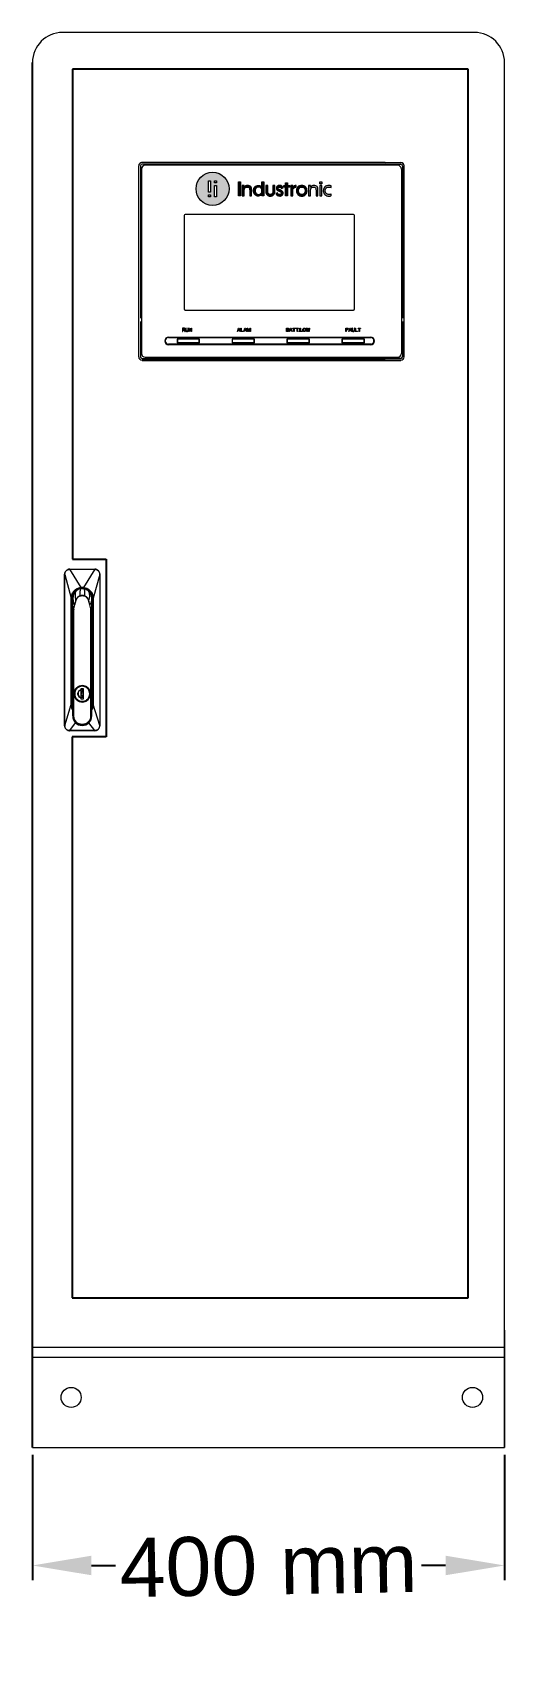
# Model space of a CAD drawing. Header units: millimetres. Extents: x 0 to 40, y -18 to 120.
import ezdxf

# ---------------------------------------------------------------- set-up
doc = ezdxf.new("R2010")
doc.units = ezdxf.units.MM
for name, color, linetype in [('4208-40004_0', 7, 'Continuous'), ('ACOT', 7, 'Continuous'), ('BOT-BAR_0', 7, 'Continuous'), ('Capa 1', 7, 'Continuous'), ('UK-MIANBAN_0', 7, 'Continuous')]:
    doc.layers.add(name, color=color, linetype=linetype)
doc.layers.add('Visible (ANSI)', color=7, linetype='Continuous', lineweight=50)
doc.styles.get("Standard").update_dxf_attribs({"font": 'arial.ttf'})
doc.dimstyles.new('ISO-25', dxfattribs={"dimtxt": 2.5, "dimasz": 2.5, "dimexe": 1.25, "dimexo": 0.625, "dimtad": 1, "dimtxsty": 'Standard', "dimcen": 2.5, "dimadec": 0, "dimazin": 0, "dimtfac": 1, "dimtmove": 0, "dimatfit": 3, "dimfxl": 1, "dimarcsym": 0})

msp = doc.modelspace()

# ---------------------------------------------------------------- blocks, each defined once
blk = doc.blocks.new('*D4')
at = {"color": 0, "lineweight": -2, "transparency": 16777216}
for p, q in [((0, -0.62), (0, -11.25)), ((40, -0.62), (40, -11.25)), ((5, -10), (7.03, -10)), ((35, -10), (32.97, -10))]:
    blk.add_line(p, q, dxfattribs=at)
at = {"color": 0, "transparency": 16777216}
for points in [[(5, -9.17), (5, -10.83), (0, -10)], [(35, -9.17), (35, -10.83), (40, -10)]]:
    blk.add_solid(points, dxfattribs=at)
at = {"layer": 'Defpoints', "color": 0, "transparency": 16777216}
for p in [(0, 0), (40, 0), (40, -10)]:
    blk.add_point(p, dxfattribs=at)
at = {"color": 0, "transparency": 16777216, "insert": (20, -10), "char_height": 5, "attachment_point": 5, "rotation": 1}
blk.add_mtext('400 mm', dxfattribs=at)

# ---------------------------------------------------------------- dimensions: what is measured, and where the dimension line sits
dim = msp.add_linear_dim(base=(40, -10), p1=(0, 0), p2=(40, 0), text='400 mm', dimstyle='ISO-25', override={"dimtxt": 5, "dimasz": 5})
dim.commit()
dim.dimension.update_dxf_attribs({"geometry": '*D4', "text_midpoint": (20, -10), "text_rotation": 1})

# ---------------------------------------------------------------- hatches: boundary and pattern name
at = {"lineweight": 5}
h = msp.add_hatch(color=7, dxfattribs=at)
h.dxf.hatch_style = 1
edge = h.paths.add_edge_path()
edge.add_spline(control_points=[(23.4, 106.734), (23.4, 106.581), (23.4, 106.396), (23.4, 106.273)], knot_values=[20.249985, 20.249985, 20.249985, 20.249985, 20.6249775, 20.6249775, 20.6249775, 20.6249775], degree=3, periodic=0)
edge.add_spline(control_points=[(23.4, 106.273), (23.4, 106.243), (23.4, 106.216), (23.4, 106.194)], knot_values=[20.1562369, 20.1562369, 20.1562369, 20.1562369, 20.249985, 20.249985, 20.249985, 20.249985], degree=3, periodic=0)
edge.add_spline(control_points=[(23.4, 106.194), (23.4, 106.172), (23.4, 106.156), (23.4, 106.146)], knot_values=[20.0624887, 20.0624887, 20.0624887, 20.0624887, 20.1562369, 20.1562369, 20.1562369, 20.1562369], degree=3, periodic=0)
edge.add_spline(control_points=[(23.4, 106.137), (23.4, 106.137), (23.4, 106.137), (23.4, 106.137), (23.4, 106.137), (23.4, 106.137), (23.4, 106.137)], knot_values=[19.9980369, 19.9980369, 19.9980369, 19.9980369, 20.0004682, 20.0004682, 20.0004682, 20.0024314, 20.0024314, 20.0024314, 20.0024314], degree=3, periodic=0)
edge.add_spline(control_points=[(23.403, 106.137), (23.404, 106.137), (23.406, 106.137), (23.407, 106.137)], knot_values=[19.8749925, 19.8749925, 19.8749925, 19.8749925, 19.9218666, 19.9218666, 19.9218666, 19.9218666], degree=3, periodic=0)
edge.add_spline(control_points=[(23.407, 106.137), (23.414, 106.137), (23.425, 106.137), (23.438, 106.137)], knot_values=[19.6874962, 19.6874962, 19.6874962, 19.6874962, 19.8749925, 19.8749925, 19.8749925, 19.8749925], degree=3, periodic=0)
edge.add_spline(control_points=[(23.438, 106.137), (23.452, 106.137), (23.467, 106.137), (23.483, 106.137)], knot_values=[19.5, 19.5, 19.5, 19.5, 19.6874962, 19.6874962, 19.6874962, 19.6874962], degree=3, periodic=0)
edge.add_spline(control_points=[(23.483, 106.137), (23.498, 106.137), (23.514, 106.137), (23.527, 106.137)], knot_values=[19.3125038, 19.3125038, 19.3125038, 19.3125038, 19.5, 19.5, 19.5, 19.5], degree=3, periodic=0)
edge.add_spline(control_points=[(23.527, 106.137), (23.54, 106.137), (23.551, 106.137), (23.558, 106.137)], knot_values=[19.1250075, 19.1250075, 19.1250075, 19.1250075, 19.3125038, 19.3125038, 19.3125038, 19.3125038], degree=3, periodic=0)
edge.add_spline(control_points=[(23.565, 106.137), (23.565, 106.137), (23.565, 106.137), (23.565, 106.137), (23.565, 106.137), (23.565, 106.137), (23.565, 106.137)], knot_values=[18.9990334, 18.9990334, 18.9990334, 18.9990334, 19.0039261, 19.0039261, 19.0039261, 19.0048927, 19.0048927, 19.0048927, 19.0048927], degree=3, periodic=0)
edge.add_spline(control_points=[(23.565, 106.142), (23.565, 106.147), (23.565, 106.156), (23.565, 106.167)], knot_values=[18.8437631, 18.8437631, 18.8437631, 18.8437631, 18.9375112, 18.9375112, 18.9375112, 18.9375112], degree=3, periodic=0)
edge.add_spline(control_points=[(23.565, 106.167), (23.565, 106.178), (23.565, 106.192), (23.565, 106.209)], knot_values=[18.750015, 18.750015, 18.750015, 18.750015, 18.8437631, 18.8437631, 18.8437631, 18.8437631], degree=3, periodic=0)
edge.add_spline(control_points=[(23.565, 106.209), (23.565, 106.274), (23.565, 106.371), (23.565, 106.452)], knot_values=[18.3750225, 18.3750225, 18.3750225, 18.3750225, 18.750015, 18.750015, 18.750015, 18.750015], degree=3, periodic=0)
edge.add_spline(control_points=[(23.565, 106.452), (23.565, 106.533), (23.565, 106.598), (23.565, 106.598), (23.565, 106.69), (23.585, 106.762), (23.624, 106.814)], knot_values=[17, 17, 17, 17, 17.3750225, 17.3750225, 17.3750225, 18.3750225, 18.3750225, 18.3750225, 18.3750225], degree=3, periodic=0)
edge.add_spline(control_points=[(23.624, 106.814), (23.663, 106.866), (23.723, 106.891), (23.801, 106.891)], knot_values=[16, 16, 16, 16, 17, 17, 17, 17], degree=3, periodic=0)
edge.add_spline(control_points=[(23.801, 106.891), (23.843, 106.891), (23.877, 106.884), (23.906, 106.87)], knot_values=[15, 15, 15, 15, 16, 16, 16, 16], degree=3, periodic=0)
edge.add_spline(control_points=[(23.906, 106.87), (23.934, 106.855), (23.957, 106.835), (23.975, 106.81)], knot_values=[14, 14, 14, 14, 15, 15, 15, 15], degree=3, periodic=0)
edge.add_spline(control_points=[(23.975, 106.81), (23.993, 106.785), (24.005, 106.756), (24.014, 106.723)], knot_values=[13, 13, 13, 13, 14, 14, 14, 14], degree=3, periodic=0)
edge.add_spline(control_points=[(24.014, 106.723), (24.022, 106.69), (24.027, 106.654), (24.027, 106.616)], knot_values=[12, 12, 12, 12, 13, 13, 13, 13], degree=3, periodic=0)
edge.add_spline(control_points=[(24.027, 106.616), (24.027, 106.616), (24.027, 106.137), (24.027, 106.137), (24.027, 106.137), (24.027, 106.137), (24.027, 106.137)], knot_values=[10.99999, 10.99999, 10.99999, 10.99999, 11.99999, 11.99999, 11.99999, 12, 12, 12, 12], degree=3, periodic=0)
edge.add_spline(control_points=[(24.027, 106.137), (24.027, 106.137), (24.191, 106.137), (24.191, 106.137)], knot_values=[10.00001, 10.00001, 10.00001, 10.00001, 10.99999, 10.99999, 10.99999, 10.99999], degree=3, periodic=0)
edge.add_spline(control_points=[(24.191, 106.137), (24.191, 106.137), (24.191, 106.65), (24.191, 106.65)], knot_values=[9.00001, 9.00001, 9.00001, 9.00001, 9.99999, 9.99999, 9.99999, 9.99999], degree=3, periodic=0)
edge.add_spline(control_points=[(24.191, 106.65), (24.191, 106.704), (24.185, 106.755), (24.171, 106.801)], knot_values=[8, 8, 8, 8, 9, 9, 9, 9], degree=3, periodic=0)
edge.add_spline(control_points=[(24.171, 106.801), (24.158, 106.848), (24.137, 106.888), (24.11, 106.922)], knot_values=[7, 7, 7, 7, 8, 8, 8, 8], degree=3, periodic=0)
edge.add_spline(control_points=[(24.11, 106.922), (24.082, 106.956), (24.047, 106.982), (24.004, 107.001)], knot_values=[6, 6, 6, 6, 7, 7, 7, 7], degree=3, periodic=0)
edge.add_spline(control_points=[(24.004, 107.001), (23.961, 107.02), (23.911, 107.03), (23.853, 107.03)], knot_values=[5, 5, 5, 5, 6, 6, 6, 6], degree=3, periodic=0)
edge.add_spline(control_points=[(23.853, 107.03), (23.782, 107.03), (23.724, 107.016), (23.678, 106.99)], knot_values=[4, 4, 4, 4, 5, 5, 5, 5], degree=3, periodic=0)
edge.add_spline(control_points=[(23.678, 106.99), (23.633, 106.963), (23.596, 106.926), (23.567, 106.88)], knot_values=[3, 3, 3, 3, 4, 4, 4, 4], degree=3, periodic=0)
edge.add_spline(control_points=[(23.562, 106.88), (23.562, 106.88), (23.562, 107.011), (23.562, 107.011), (23.562, 107.011), (23.562, 107.011), (23.562, 107.011)], knot_values=[0.99999, 0.99999, 0.99999, 0.99999, 1.99998, 1.99998, 1.99998, 1.99999, 1.99999, 1.99999, 1.99999], degree=3, periodic=0)
edge.add_spline(control_points=[(23.562, 107.011), (23.562, 107.011), (23.4, 107.011), (23.4, 107.011)], knot_values=[0.00001, 0.00001, 0.00001, 0.00001, 0.99999, 0.99999, 0.99999, 0.99999], degree=3, periodic=0)
edge.add_spline(control_points=[(23.4, 107.011), (23.4, 107.011), (23.4, 106.888), (23.4, 106.734)], knot_values=[20.6249775, 20.6249775, 20.6249775, 20.6249775, 21, 21, 21, 21], degree=3, periodic=0)
h.paths.add_polyline_path([(24.349, 106.137), (24.514, 106.137), (24.514, 107.011), (24.349, 107.011)])
h.paths.add_polyline_path([(24.346, 107.166), (24.517, 107.166), (24.517, 107.336), (24.346, 107.336)])
edge = h.paths.add_edge_path()
edge.add_spline(control_points=[(24.83, 106.704), (24.844, 106.742), (24.863, 106.775), (24.89, 106.803)], knot_values=[16, 16, 16, 16, 17, 17, 17, 17], degree=3, periodic=0)
edge.add_spline(control_points=[(24.89, 106.803), (24.915, 106.831), (24.947, 106.852), (24.985, 106.868)], knot_values=[15, 15, 15, 15, 16, 16, 16, 16], degree=3, periodic=0)
edge.add_spline(control_points=[(24.985, 106.868), (25.023, 106.883), (25.066, 106.891), (25.115, 106.891)], knot_values=[14, 14, 14, 14, 15, 15, 15, 15], degree=3, periodic=0)
edge.add_spline(control_points=[(25.115, 106.891), (25.198, 106.891), (25.265, 106.873), (25.319, 106.836)], knot_values=[13, 13, 13, 13, 14, 14, 14, 14], degree=3, periodic=0)
edge.add_spline(control_points=[(25.319, 106.836), (25.319, 106.836), (25.319, 106.986), (25.319, 106.986)], knot_values=[12.00001, 12.00001, 12.00001, 12.00001, 13, 13, 13, 13], degree=3, periodic=0)
edge.add_spline(control_points=[(25.319, 106.986), (25.29, 107), (25.259, 107.01), (25.228, 107.018)], knot_values=[11, 11, 11, 11, 12, 12, 12, 12], degree=3, periodic=0)
edge.add_spline(control_points=[(25.228, 107.018), (25.196, 107.025), (25.161, 107.03), (25.122, 107.03)], knot_values=[10, 10, 10, 10, 11, 11, 11, 11], degree=3, periodic=0)
edge.add_spline(control_points=[(25.122, 107.03), (25.049, 107.03), (24.982, 107.018), (24.924, 106.995)], knot_values=[9, 9, 9, 9, 10, 10, 10, 10], degree=3, periodic=0)
edge.add_spline(control_points=[(24.924, 106.995), (24.865, 106.973), (24.815, 106.941), (24.773, 106.9)], knot_values=[8, 8, 8, 8, 9, 9, 9, 9], degree=3, periodic=0)
edge.add_spline(control_points=[(24.773, 106.9), (24.731, 106.86), (24.699, 106.812), (24.677, 106.757)], knot_values=[7, 7, 7, 7, 8, 8, 8, 8], degree=3, periodic=0)
edge.add_spline(control_points=[(24.677, 106.757), (24.655, 106.702), (24.644, 106.642), (24.644, 106.578)], knot_values=[6, 6, 6, 6, 7, 7, 7, 7], degree=3, periodic=0)
edge.add_spline(control_points=[(24.644, 106.578), (24.644, 106.51), (24.656, 106.448), (24.68, 106.392)], knot_values=[5, 5, 5, 5, 6, 6, 6, 6], degree=3, periodic=0)
edge.add_spline(control_points=[(24.68, 106.392), (24.704, 106.336), (24.736, 106.288), (24.779, 106.247)], knot_values=[4, 4, 4, 4, 5, 5, 5, 5], degree=3, periodic=0)
edge.add_spline(control_points=[(24.779, 106.247), (24.821, 106.207), (24.871, 106.175), (24.929, 106.153)], knot_values=[3, 3, 3, 3, 4, 4, 4, 4], degree=3, periodic=0)
edge.add_spline(control_points=[(24.929, 106.153), (24.988, 106.13), (25.051, 106.118), (25.12, 106.118)], knot_values=[2, 2, 2, 2, 3, 3, 3, 3], degree=3, periodic=0)
edge.add_spline(control_points=[(25.12, 106.118), (25.157, 106.118), (25.192, 106.121), (25.226, 106.128)], knot_values=[1, 1, 1, 1, 2, 2, 2, 2], degree=3, periodic=0)
edge.add_spline(control_points=[(25.226, 106.128), (25.26, 106.133), (25.292, 106.144), (25.323, 106.158)], knot_values=[0, 0, 0, 0, 1, 1, 1, 1], degree=3, periodic=0)
edge.add_spline(control_points=[(25.323, 106.158), (25.323, 106.158), (25.323, 106.3), (25.323, 106.3)], knot_values=[24.00001, 24.00001, 24.00001, 24.00001, 24.99999, 24.99999, 24.99999, 24.99999], degree=3, periodic=0)
edge.add_spline(control_points=[(25.323, 106.3), (25.294, 106.285), (25.264, 106.274), (25.23, 106.266)], knot_values=[23, 23, 23, 23, 24, 24, 24, 24], degree=3, periodic=0)
edge.add_spline(control_points=[(25.23, 106.266), (25.197, 106.259), (25.163, 106.255), (25.127, 106.255)], knot_values=[22, 22, 22, 22, 23, 23, 23, 23], degree=3, periodic=0)
edge.add_spline(control_points=[(25.127, 106.255), (25.08, 106.255), (25.038, 106.263), (24.999, 106.278)], knot_values=[21, 21, 21, 21, 22, 22, 22, 22], degree=3, periodic=0)
edge.add_spline(control_points=[(24.999, 106.278), (24.96, 106.294), (24.926, 106.316), (24.898, 106.345)], knot_values=[20, 20, 20, 20, 21, 21, 21, 21], degree=3, periodic=0)
edge.add_spline(control_points=[(24.898, 106.345), (24.869, 106.374), (24.847, 106.408), (24.832, 106.447)], knot_values=[19, 19, 19, 19, 20, 20, 20, 20], degree=3, periodic=0)
edge.add_spline(control_points=[(24.832, 106.447), (24.816, 106.486), (24.809, 106.531), (24.809, 106.58)], knot_values=[18, 18, 18, 18, 19, 19, 19, 19], degree=3, periodic=0)
edge.add_spline(control_points=[(24.809, 106.58), (24.809, 106.624), (24.816, 106.666), (24.83, 106.704)], knot_values=[17, 17, 17, 17, 18, 18, 18, 18], degree=3, periodic=0)
h = msp.add_hatch(color=7, dxfattribs=at)
h.dxf.hatch_style = 1
edge = h.paths.add_edge_path()
edge.add_spline(control_points=[(17.945, 106.452), (17.945, 106.533), (17.945, 106.598), (17.945, 106.598), (17.945, 106.69), (17.965, 106.762), (18.004, 106.814)], knot_values=[17, 17, 17, 17, 17.3750225, 17.3750225, 17.3750225, 18.3750225, 18.3750225, 18.3750225, 18.3750225], degree=3, periodic=0)
edge.add_spline(control_points=[(18.004, 106.814), (18.044, 106.866), (18.103, 106.891), (18.182, 106.891)], knot_values=[16, 16, 16, 16, 17, 17, 17, 17], degree=3, periodic=0)
edge.add_spline(control_points=[(18.182, 106.891), (18.223, 106.891), (18.258, 106.884), (18.286, 106.87)], knot_values=[15, 15, 15, 15, 16, 16, 16, 16], degree=3, periodic=0)
edge.add_spline(control_points=[(18.286, 106.87), (18.314, 106.855), (18.337, 106.835), (18.355, 106.81)], knot_values=[14, 14, 14, 14, 15, 15, 15, 15], degree=3, periodic=0)
edge.add_spline(control_points=[(18.355, 106.81), (18.373, 106.785), (18.386, 106.756), (18.394, 106.723)], knot_values=[13, 13, 13, 13, 14, 14, 14, 14], degree=3, periodic=0)
edge.add_spline(control_points=[(18.394, 106.723), (18.402, 106.69), (18.407, 106.654), (18.407, 106.616)], knot_values=[12, 12, 12, 12, 13, 13, 13, 13], degree=3, periodic=0)
edge.add_spline(control_points=[(18.407, 106.616), (18.407, 106.616), (18.407, 106.137), (18.407, 106.137), (18.407, 106.137), (18.407, 106.137), (18.407, 106.137)], knot_values=[10.99999, 10.99999, 10.99999, 10.99999, 11.99999, 11.99999, 11.99999, 12, 12, 12, 12], degree=3, periodic=0)
edge.add_spline(control_points=[(18.407, 106.137), (18.407, 106.137), (18.572, 106.137), (18.572, 106.137)], knot_values=[10.00001, 10.00001, 10.00001, 10.00001, 10.99999, 10.99999, 10.99999, 10.99999], degree=3, periodic=0)
edge.add_spline(control_points=[(18.572, 106.137), (18.572, 106.137), (18.572, 106.65), (18.572, 106.65)], knot_values=[9.00001, 9.00001, 9.00001, 9.00001, 9.99999, 9.99999, 9.99999, 9.99999], degree=3, periodic=0)
edge.add_spline(control_points=[(18.572, 106.65), (18.572, 106.704), (18.565, 106.755), (18.552, 106.801)], knot_values=[8, 8, 8, 8, 9, 9, 9, 9], degree=3, periodic=0)
edge.add_spline(control_points=[(18.552, 106.801), (18.538, 106.848), (18.518, 106.888), (18.49, 106.922)], knot_values=[7, 7, 7, 7, 8, 8, 8, 8], degree=3, periodic=0)
edge.add_spline(control_points=[(18.49, 106.922), (18.462, 106.956), (18.427, 106.982), (18.384, 107.001)], knot_values=[6, 6, 6, 6, 7, 7, 7, 7], degree=3, periodic=0)
edge.add_spline(control_points=[(18.384, 107.001), (18.341, 107.02), (18.291, 107.03), (18.233, 107.03)], knot_values=[5, 5, 5, 5, 6, 6, 6, 6], degree=3, periodic=0)
edge.add_spline(control_points=[(18.233, 107.03), (18.162, 107.03), (18.104, 107.016), (18.058, 106.99)], knot_values=[4, 4, 4, 4, 5, 5, 5, 5], degree=3, periodic=0)
edge.add_spline(control_points=[(18.058, 106.99), (18.013, 106.963), (17.976, 106.926), (17.947, 106.88)], knot_values=[3, 3, 3, 3, 4, 4, 4, 4], degree=3, periodic=0)
edge.add_spline(control_points=[(17.942, 106.88), (17.942, 106.88), (17.942, 107.011), (17.942, 107.011), (17.942, 107.011), (17.942, 107.011), (17.942, 107.011)], knot_values=[0.99999, 0.99999, 0.99999, 0.99999, 1.99998, 1.99998, 1.99998, 1.99999, 1.99999, 1.99999, 1.99999], degree=3, periodic=0)
edge.add_spline(control_points=[(17.942, 107.011), (17.942, 107.011), (17.78, 107.011), (17.78, 107.011)], knot_values=[0.00001, 0.00001, 0.00001, 0.00001, 0.99999, 0.99999, 0.99999, 0.99999], degree=3, periodic=0)
edge.add_spline(control_points=[(17.78, 107.011), (17.78, 107.011), (17.78, 106.888), (17.78, 106.734)], knot_values=[20.6249775, 20.6249775, 20.6249775, 20.6249775, 21, 21, 21, 21], degree=3, periodic=0)
edge.add_spline(control_points=[(17.78, 106.734), (17.78, 106.581), (17.78, 106.396), (17.78, 106.273)], knot_values=[20.249985, 20.249985, 20.249985, 20.249985, 20.6249775, 20.6249775, 20.6249775, 20.6249775], degree=3, periodic=0)
edge.add_spline(control_points=[(17.78, 106.273), (17.78, 106.243), (17.78, 106.216), (17.78, 106.194)], knot_values=[20.1562369, 20.1562369, 20.1562369, 20.1562369, 20.249985, 20.249985, 20.249985, 20.249985], degree=3, periodic=0)
edge.add_spline(control_points=[(17.78, 106.194), (17.78, 106.172), (17.78, 106.156), (17.78, 106.146)], knot_values=[20.0624887, 20.0624887, 20.0624887, 20.0624887, 20.1562369, 20.1562369, 20.1562369, 20.1562369], degree=3, periodic=0)
edge.add_spline(control_points=[(17.78, 106.137), (17.78, 106.137), (17.78, 106.137), (17.78, 106.137), (17.78, 106.137), (17.78, 106.137), (17.78, 106.137)], knot_values=[19.9980369, 19.9980369, 19.9980369, 19.9980369, 20.0004682, 20.0004682, 20.0004682, 20.0024314, 20.0024314, 20.0024314, 20.0024314], degree=3, periodic=0)
edge.add_spline(control_points=[(17.787, 106.137), (17.794, 106.137), (17.805, 106.137), (17.818, 106.137)], knot_values=[19.6874962, 19.6874962, 19.6874962, 19.6874962, 19.8749925, 19.8749925, 19.8749925, 19.8749925], degree=3, periodic=0)
edge.add_spline(control_points=[(17.818, 106.137), (17.832, 106.137), (17.847, 106.137), (17.863, 106.137)], knot_values=[19.5, 19.5, 19.5, 19.5, 19.6874962, 19.6874962, 19.6874962, 19.6874962], degree=3, periodic=0)
edge.add_spline(control_points=[(17.863, 106.137), (17.878, 106.137), (17.894, 106.137), (17.907, 106.137)], knot_values=[19.3125038, 19.3125038, 19.3125038, 19.3125038, 19.5, 19.5, 19.5, 19.5], degree=3, periodic=0)
edge.add_spline(control_points=[(17.907, 106.137), (17.92, 106.137), (17.931, 106.137), (17.938, 106.137)], knot_values=[19.1250075, 19.1250075, 19.1250075, 19.1250075, 19.3125038, 19.3125038, 19.3125038, 19.3125038], degree=3, periodic=0)
edge.add_spline(control_points=[(17.945, 106.137), (17.945, 106.137), (17.945, 106.137), (17.945, 106.137), (17.945, 106.137), (17.945, 106.137), (17.945, 106.137)], knot_values=[18.9990334, 18.9990334, 18.9990334, 18.9990334, 19.0039261, 19.0039261, 19.0039261, 19.0048927, 19.0048927, 19.0048927, 19.0048927], degree=3, periodic=0)
edge.add_spline(control_points=[(17.945, 106.142), (17.945, 106.147), (17.945, 106.156), (17.945, 106.167)], knot_values=[18.8437631, 18.8437631, 18.8437631, 18.8437631, 18.9375112, 18.9375112, 18.9375112, 18.9375112], degree=3, periodic=0)
edge.add_spline(control_points=[(17.945, 106.167), (17.945, 106.178), (17.945, 106.192), (17.945, 106.209)], knot_values=[18.750015, 18.750015, 18.750015, 18.750015, 18.8437631, 18.8437631, 18.8437631, 18.8437631], degree=3, periodic=0)
edge.add_spline(control_points=[(17.945, 106.209), (17.945, 106.274), (17.945, 106.371), (17.945, 106.452)], knot_values=[18.3750225, 18.3750225, 18.3750225, 18.3750225, 18.750015, 18.750015, 18.750015, 18.750015], degree=3, periodic=0)
h = msp.add_hatch(color=7, dxfattribs=at)
h.dxf.hatch_style = 1
edge = h.paths.add_edge_path()
edge.add_spline(control_points=[(20.666, 106.795), (20.666, 106.758), (20.672, 106.726), (20.684, 106.701)], knot_values=[11, 11, 11, 11, 12, 12, 12, 12], degree=3, periodic=0)
edge.add_spline(control_points=[(20.684, 106.701), (20.696, 106.674), (20.713, 106.651), (20.735, 106.631)], knot_values=[10, 10, 10, 10, 11, 11, 11, 11], degree=3, periodic=0)
edge.add_spline(control_points=[(20.735, 106.631), (20.757, 106.611), (20.783, 106.594), (20.812, 106.579)], knot_values=[9, 9, 9, 9, 10, 10, 10, 10], degree=3, periodic=0)
edge.add_spline(control_points=[(20.812, 106.579), (20.842, 106.564), (20.875, 106.55), (20.909, 106.536)], knot_values=[8, 8, 8, 8, 9, 9, 9, 9], degree=3, periodic=0)
edge.add_spline(control_points=[(20.909, 106.536), (20.942, 106.523), (20.971, 106.51), (20.994, 106.498)], knot_values=[7, 7, 7, 7, 8, 8, 8, 8], degree=3, periodic=0)
edge.add_spline(control_points=[(20.994, 106.498), (21.017, 106.486), (21.036, 106.473), (21.049, 106.461)], knot_values=[6, 6, 6, 6, 7, 7, 7, 7], degree=3, periodic=0)
edge.add_spline(control_points=[(21.049, 106.461), (21.063, 106.448), (21.074, 106.434), (21.08, 106.418)], knot_values=[5, 5, 5, 5, 6, 6, 6, 6], degree=3, periodic=0)
edge.add_spline(control_points=[(21.08, 106.418), (21.086, 106.403), (21.089, 106.385), (21.089, 106.365)], knot_values=[4, 4, 4, 4, 5, 5, 5, 5], degree=3, periodic=0)
edge.add_spline(control_points=[(21.089, 106.365), (21.089, 106.33), (21.076, 106.304), (21.049, 106.286)], knot_values=[3, 3, 3, 3, 4, 4, 4, 4], degree=3, periodic=0)
edge.add_spline(control_points=[(21.049, 106.286), (21.024, 106.268), (20.991, 106.258), (20.951, 106.256)], knot_values=[2, 2, 2, 2, 3, 3, 3, 3], degree=3, periodic=0)
edge.add_spline(control_points=[(20.951, 106.256), (20.896, 106.256), (20.854, 106.268), (20.826, 106.289)], knot_values=[1, 1, 1, 1, 2, 2, 2, 2], degree=3, periodic=0)
edge.add_spline(control_points=[(20.826, 106.289), (20.797, 106.311), (20.774, 106.342), (20.759, 106.383)], knot_values=[0, 0, 0, 0, 1, 1, 1, 1], degree=3, periodic=0)
edge.add_spline(control_points=[(20.759, 106.383), (20.759, 106.383), (20.627, 106.331), (20.627, 106.331)], knot_values=[34.00001, 34.00001, 34.00001, 34.00001, 34.99999, 34.99999, 34.99999, 34.99999], degree=3, periodic=0)
edge.add_spline(control_points=[(20.627, 106.331), (20.644, 106.265), (20.681, 106.213), (20.738, 106.175)], knot_values=[33, 33, 33, 33, 34, 34, 34, 34], degree=3, periodic=0)
edge.add_spline(control_points=[(20.738, 106.175), (20.796, 106.137), (20.865, 106.118), (20.947, 106.118)], knot_values=[32, 32, 32, 32, 33, 33, 33, 33], degree=3, periodic=0)
edge.add_spline(control_points=[(20.947, 106.118), (20.997, 106.118), (21.041, 106.126), (21.078, 106.142)], knot_values=[31, 31, 31, 31, 32, 32, 32, 32], degree=3, periodic=0)
edge.add_spline(control_points=[(21.078, 106.142), (21.115, 106.157), (21.146, 106.177), (21.17, 106.201)], knot_values=[30, 30, 30, 30, 31, 31, 31, 31], degree=3, periodic=0)
edge.add_spline(control_points=[(21.17, 106.201), (21.195, 106.226), (21.213, 106.253), (21.225, 106.283)], knot_values=[29, 29, 29, 29, 30, 30, 30, 30], degree=3, periodic=0)
edge.add_spline(control_points=[(21.225, 106.283), (21.237, 106.313), (21.244, 106.343), (21.244, 106.371)], knot_values=[28, 28, 28, 28, 29, 29, 29, 29], degree=3, periodic=0)
edge.add_spline(control_points=[(21.244, 106.371), (21.244, 106.412), (21.237, 106.446), (21.224, 106.474)], knot_values=[27, 27, 27, 27, 28, 28, 28, 28], degree=3, periodic=0)
edge.add_spline(control_points=[(21.224, 106.474), (21.21, 106.502), (21.192, 106.527), (21.169, 106.549)], knot_values=[26, 26, 26, 26, 27, 27, 27, 27], degree=3, periodic=0)
edge.add_spline(control_points=[(21.169, 106.549), (21.145, 106.571), (21.118, 106.589), (21.086, 106.606)], knot_values=[25, 25, 25, 25, 26, 26, 26, 26], degree=3, periodic=0)
edge.add_spline(control_points=[(21.086, 106.606), (21.055, 106.622), (21.021, 106.637), (20.984, 106.653)], knot_values=[24, 24, 24, 24, 25, 25, 25, 25], degree=3, periodic=0)
edge.add_spline(control_points=[(20.984, 106.653), (20.927, 106.677), (20.886, 106.699), (20.861, 106.717)], knot_values=[23, 23, 23, 23, 24, 24, 24, 24], degree=3, periodic=0)
edge.add_spline(control_points=[(20.861, 106.717), (20.835, 106.736), (20.822, 106.762), (20.822, 106.796)], knot_values=[22, 22, 22, 22, 23, 23, 23, 23], degree=3, periodic=0)
edge.add_spline(control_points=[(20.822, 106.796), (20.822, 106.822), (20.832, 106.844), (20.853, 106.863)], knot_values=[21, 21, 21, 21, 22, 22, 22, 22], degree=3, periodic=0)
edge.add_spline(control_points=[(20.853, 106.863), (20.874, 106.882), (20.903, 106.891), (20.942, 106.891)], knot_values=[20, 20, 20, 20, 21, 21, 21, 21], degree=3, periodic=0)
edge.add_spline(control_points=[(20.942, 106.891), (21.029, 106.891), (21.082, 106.852), (21.102, 106.774)], knot_values=[19, 19, 19, 19, 20, 20, 20, 20], degree=3, periodic=0)
edge.add_spline(control_points=[(21.102, 106.774), (21.102, 106.774), (21.232, 106.819), (21.232, 106.819)], knot_values=[18.00001, 18.00001, 18.00001, 18.00001, 19, 19, 19, 19], degree=3, periodic=0)
edge.add_spline(control_points=[(21.232, 106.819), (21.22, 106.886), (21.189, 106.938), (21.139, 106.974)], knot_values=[17, 17, 17, 17, 18, 18, 18, 18], degree=3, periodic=0)
edge.add_spline(control_points=[(21.139, 106.974), (21.089, 107.011), (21.022, 107.029), (20.939, 107.029)], knot_values=[16, 16, 16, 16, 17, 17, 17, 17], degree=3, periodic=0)
edge.add_spline(control_points=[(20.939, 107.029), (20.897, 107.029), (20.859, 107.023), (20.826, 107.011)], knot_values=[15, 15, 15, 15, 16, 16, 16, 16], degree=3, periodic=0)
edge.add_spline(control_points=[(20.826, 107.011), (20.792, 106.998), (20.764, 106.98), (20.74, 106.96)], knot_values=[14, 14, 14, 14, 15, 15, 15, 15], degree=3, periodic=0)
edge.add_spline(control_points=[(20.74, 106.96), (20.716, 106.938), (20.698, 106.913), (20.685, 106.884)], knot_values=[13, 13, 13, 13, 14, 14, 14, 14], degree=3, periodic=0)
edge.add_spline(control_points=[(20.685, 106.884), (20.672, 106.856), (20.666, 106.826), (20.666, 106.795)], knot_values=[12, 12, 12, 12, 13, 13, 13, 13], degree=3, periodic=0)
edge = h.paths.add_edge_path()
edge.add_spline(control_points=[(20.369, 107.011), (20.369, 107.011), (20.369, 106.531), (20.369, 106.531)], knot_values=[10.00001, 10.00001, 10.00001, 10.00001, 10.99999, 10.99999, 10.99999, 10.99999], degree=3, periodic=0)
edge.add_spline(control_points=[(20.369, 106.531), (20.369, 106.494), (20.365, 106.458), (20.356, 106.425)], knot_values=[9, 9, 9, 9, 10, 10, 10, 10], degree=3, periodic=0)
edge.add_spline(control_points=[(20.356, 106.425), (20.347, 106.391), (20.334, 106.362), (20.316, 106.337)], knot_values=[8, 8, 8, 8, 9, 9, 9, 9], degree=3, periodic=0)
edge.add_spline(control_points=[(20.316, 106.337), (20.298, 106.312), (20.276, 106.292), (20.249, 106.278)], knot_values=[7, 7, 7, 7, 8, 8, 8, 8], degree=3, periodic=0)
edge.add_spline(control_points=[(20.249, 106.278), (20.221, 106.264), (20.189, 106.256), (20.151, 106.256)], knot_values=[6, 6, 6, 6, 7, 7, 7, 7], degree=3, periodic=0)
edge.add_spline(control_points=[(20.151, 106.256), (20.114, 106.256), (20.081, 106.264), (20.054, 106.278)], knot_values=[5, 5, 5, 5, 6, 6, 6, 6], degree=3, periodic=0)
edge.add_spline(control_points=[(20.054, 106.278), (20.027, 106.292), (20.004, 106.312), (19.986, 106.337)], knot_values=[4, 4, 4, 4, 5, 5, 5, 5], degree=3, periodic=0)
edge.add_spline(control_points=[(19.986, 106.337), (19.968, 106.362), (19.955, 106.391), (19.946, 106.425)], knot_values=[3, 3, 3, 3, 4, 4, 4, 4], degree=3, periodic=0)
edge.add_spline(control_points=[(19.946, 106.425), (19.937, 106.458), (19.933, 106.494), (19.933, 106.531)], knot_values=[2, 2, 2, 2, 3, 3, 3, 3], degree=3, periodic=0)
edge.add_spline(control_points=[(19.933, 106.531), (19.933, 106.531), (19.933, 107.011), (19.933, 107.011), (19.933, 107.011), (19.933, 107.011), (19.933, 107.011)], knot_values=[0.99999, 0.99999, 0.99999, 0.99999, 1.99999, 1.99999, 1.99999, 2, 2, 2, 2], degree=3, periodic=0)
edge.add_spline(control_points=[(19.933, 107.011), (19.933, 107.011), (19.768, 107.011), (19.768, 107.011)], knot_values=[0.00001, 0.00001, 0.00001, 0.00001, 0.99999, 0.99999, 0.99999, 0.99999], degree=3, periodic=0)
edge.add_spline(control_points=[(19.768, 107.011), (19.768, 107.011), (19.768, 106.506), (19.768, 106.506)], knot_values=[21.00001, 21.00001, 21.00001, 21.00001, 21.99999, 21.99999, 21.99999, 21.99999], degree=3, periodic=0)
edge.add_spline(control_points=[(19.768, 106.506), (19.768, 106.447), (19.778, 106.394), (19.796, 106.347)], knot_values=[20, 20, 20, 20, 21, 21, 21, 21], degree=3, periodic=0)
edge.add_spline(control_points=[(19.796, 106.347), (19.815, 106.3), (19.841, 106.259), (19.876, 106.225)], knot_values=[19, 19, 19, 19, 20, 20, 20, 20], degree=3, periodic=0)
edge.add_spline(control_points=[(19.876, 106.225), (19.909, 106.19), (19.95, 106.164), (19.996, 106.146)], knot_values=[18, 18, 18, 18, 19, 19, 19, 19], degree=3, periodic=0)
edge.add_spline(control_points=[(19.996, 106.146), (20.043, 106.128), (20.094, 106.118), (20.15, 106.118)], knot_values=[17, 17, 17, 17, 18, 18, 18, 18], degree=3, periodic=0)
edge.add_spline(control_points=[(20.15, 106.118), (20.206, 106.118), (20.258, 106.128), (20.304, 106.147)], knot_values=[16, 16, 16, 16, 17, 17, 17, 17], degree=3, periodic=0)
edge.add_spline(control_points=[(20.304, 106.147), (20.351, 106.165), (20.392, 106.192), (20.426, 106.226)], knot_values=[15, 15, 15, 15, 16, 16, 16, 16], degree=3, periodic=0)
edge.add_spline(control_points=[(20.426, 106.226), (20.46, 106.261), (20.487, 106.302), (20.506, 106.35)], knot_values=[14, 14, 14, 14, 15, 15, 15, 15], degree=3, periodic=0)
edge.add_spline(control_points=[(20.506, 106.35), (20.525, 106.397), (20.534, 106.451), (20.534, 106.51)], knot_values=[13, 13, 13, 13, 14, 14, 14, 14], degree=3, periodic=0)
edge.add_spline(control_points=[(20.534, 106.51), (20.534, 106.51), (20.534, 107.011), (20.534, 107.011), (20.534, 107.011), (20.534, 107.011), (20.534, 107.011)], knot_values=[11.99999, 11.99999, 11.99999, 11.99999, 12.99999, 12.99999, 12.99999, 13, 13, 13, 13], degree=3, periodic=0)
edge.add_spline(control_points=[(20.534, 107.011), (20.534, 107.011), (20.369, 107.011), (20.369, 107.011)], knot_values=[11.00001, 11.00001, 11.00001, 11.00001, 11.99999, 11.99999, 11.99999, 11.99999], degree=3, periodic=0)
h = msp.add_hatch(color=7, dxfattribs=at)
h.dxf.hatch_style = 1
h.paths.add_polyline_path([(21.614, 106.881), (21.807, 106.881), (21.807, 107.011), (21.614, 107.011), (21.614, 107.256), (21.449, 107.256), (21.449, 107.011), (21.308, 107.011), (21.308, 106.881), (21.449, 106.881), (21.449, 106.137), (21.614, 106.137)])
h = msp.add_hatch(color=7, dxfattribs=at)
h.dxf.hatch_style = 1
edge = h.paths.add_edge_path()
edge.add_spline(control_points=[(21.893, 107.011), (21.893, 107.011), (21.893, 106.888), (21.893, 106.734)], knot_values=[10.6249775, 10.6249775, 10.6249775, 10.6249775, 11, 11, 11, 11], degree=3, periodic=0)
edge.add_spline(control_points=[(21.893, 106.734), (21.893, 106.581), (21.893, 106.396), (21.893, 106.273)], knot_values=[10.249985, 10.249985, 10.249985, 10.249985, 10.6249775, 10.6249775, 10.6249775, 10.6249775], degree=3, periodic=0)
edge.add_spline(control_points=[(21.893, 106.273), (21.893, 106.243), (21.893, 106.216), (21.893, 106.194)], knot_values=[10.1562369, 10.1562369, 10.1562369, 10.1562369, 10.249985, 10.249985, 10.249985, 10.249985], degree=3, periodic=0)
edge.add_spline(control_points=[(21.893, 106.194), (21.893, 106.172), (21.893, 106.156), (21.893, 106.146)], knot_values=[10.0624887, 10.0624887, 10.0624887, 10.0624887, 10.1562369, 10.1562369, 10.1562369, 10.1562369], degree=3, periodic=0)
edge.add_spline(control_points=[(21.893, 106.137), (21.893, 106.137), (21.893, 106.137), (21.893, 106.137), (21.893, 106.137), (21.893, 106.137), (21.893, 106.137)], knot_values=[9.9980369, 9.9980369, 9.9980369, 9.9980369, 10.0004682, 10.0004682, 10.0004682, 10.0024314, 10.0024314, 10.0024314, 10.0024314], degree=3, periodic=0)
edge.add_spline(control_points=[(21.895, 106.137), (21.897, 106.137), (21.898, 106.137), (21.9, 106.137)], knot_values=[9.8749925, 9.8749925, 9.8749925, 9.8749925, 9.9218666, 9.9218666, 9.9218666, 9.9218666], degree=3, periodic=0)
edge.add_spline(control_points=[(21.9, 106.137), (21.906, 106.137), (21.918, 106.137), (21.931, 106.137)], knot_values=[9.6874963, 9.6874963, 9.6874963, 9.6874963, 9.8749925, 9.8749925, 9.8749925, 9.8749925], degree=3, periodic=0)
edge.add_spline(control_points=[(21.931, 106.137), (21.944, 106.137), (21.96, 106.137), (21.975, 106.137)], knot_values=[9.5, 9.5, 9.5, 9.5, 9.6874963, 9.6874963, 9.6874963, 9.6874963], degree=3, periodic=0)
edge.add_spline(control_points=[(21.975, 106.137), (21.99, 106.137), (22.006, 106.137), (22.019, 106.137)], knot_values=[9.3125037, 9.3125037, 9.3125037, 9.3125037, 9.5, 9.5, 9.5, 9.5], degree=3, periodic=0)
edge.add_spline(control_points=[(22.019, 106.137), (22.033, 106.137), (22.044, 106.137), (22.05, 106.137)], knot_values=[9.1250075, 9.1250075, 9.1250075, 9.1250075, 9.3125037, 9.3125037, 9.3125037, 9.3125037], degree=3, periodic=0)
edge.add_spline(control_points=[(22.057, 106.137), (22.057, 106.137), (22.057, 106.137), (22.057, 106.137), (22.057, 106.137), (22.057, 106.137), (22.057, 106.137)], knot_values=[8.9990334, 8.9990334, 8.9990334, 8.9990334, 9.0039261, 9.0039261, 9.0039261, 9.0048927, 9.0048927, 9.0048927, 9.0048927], degree=3, periodic=0)
edge.add_spline(control_points=[(22.057, 106.142), (22.057, 106.146), (22.057, 106.155), (22.057, 106.165)], knot_values=[8.8437631, 8.8437631, 8.8437631, 8.8437631, 8.9375112, 8.9375112, 8.9375112, 8.9375112], degree=3, periodic=0)
edge.add_spline(control_points=[(22.057, 106.165), (22.057, 106.176), (22.057, 106.19), (22.057, 106.205)], knot_values=[8.750015, 8.750015, 8.750015, 8.750015, 8.8437631, 8.8437631, 8.8437631, 8.8437631], degree=3, periodic=0)
edge.add_spline(control_points=[(22.057, 106.205), (22.057, 106.267), (22.057, 106.359), (22.057, 106.436)], knot_values=[8.3750225, 8.3750225, 8.3750225, 8.3750225, 8.750015, 8.750015, 8.750015, 8.750015], degree=3, periodic=0)
edge.add_spline(control_points=[(22.057, 106.436), (22.057, 106.513), (22.057, 106.575), (22.057, 106.575), (22.057, 106.676), (22.08, 106.751), (22.126, 106.801)], knot_values=[7, 7, 7, 7, 7.3750225, 7.3750225, 7.3750225, 8.3750225, 8.3750225, 8.3750225, 8.3750225], degree=3, periodic=0)
edge.add_spline(control_points=[(22.126, 106.801), (22.172, 106.85), (22.246, 106.875), (22.347, 106.875)], knot_values=[6, 6, 6, 6, 7, 7, 7, 7], degree=3, periodic=0)
edge.add_spline(control_points=[(22.347, 106.875), (22.347, 106.875), (22.347, 107.03), (22.347, 107.03)], knot_values=[5.00001, 5.00001, 5.00001, 5.00001, 6, 6, 6, 6], degree=3, periodic=0)
edge.add_spline(control_points=[(22.347, 107.03), (22.275, 107.03), (22.216, 107.016), (22.171, 106.99)], knot_values=[4, 4, 4, 4, 5, 5, 5, 5], degree=3, periodic=0)
edge.add_spline(control_points=[(22.171, 106.99), (22.125, 106.963), (22.088, 106.925), (22.059, 106.877)], knot_values=[3, 3, 3, 3, 4, 4, 4, 4], degree=3, periodic=0)
edge.add_spline(control_points=[(22.059, 106.877), (22.059, 106.877), (22.054, 106.877), (22.054, 106.877), (22.054, 106.877), (22.054, 106.877), (22.054, 106.877)], knot_values=[1.99999, 1.99999, 1.99999, 1.99999, 2.99999, 2.99999, 2.99999, 3, 3, 3, 3], degree=3, periodic=0)
edge.add_spline(control_points=[(22.054, 106.877), (22.054, 106.877), (22.054, 107.011), (22.054, 107.011), (22.054, 107.011), (22.054, 107.011), (22.054, 107.011)], knot_values=[0.99999, 0.99999, 0.99999, 0.99999, 1.99998, 1.99998, 1.99998, 1.99999, 1.99999, 1.99999, 1.99999], degree=3, periodic=0)
edge.add_spline(control_points=[(22.054, 107.011), (22.054, 107.011), (21.893, 107.011), (21.893, 107.011)], knot_values=[0.00001, 0.00001, 0.00001, 0.00001, 0.99999, 0.99999, 0.99999, 0.99999], degree=3, periodic=0)
h = msp.add_hatch(color=7, dxfattribs=at)
h.dxf.hatch_style = 1
edge = h.paths.add_edge_path()
edge.add_spline(control_points=[(22.497, 106.899), (22.457, 106.858), (22.426, 106.81), (22.404, 106.755)], knot_values=[5, 5, 5, 5, 6, 6, 6, 6], degree=3, periodic=0)
edge.add_spline(control_points=[(22.404, 106.755), (22.382, 106.699), (22.371, 106.639), (22.371, 106.575)], knot_values=[4, 4, 4, 4, 5, 5, 5, 5], degree=3, periodic=0)
edge.add_spline(control_points=[(22.371, 106.575), (22.371, 106.509), (22.382, 106.449), (22.404, 106.393)], knot_values=[3, 3, 3, 3, 4, 4, 4, 4], degree=3, periodic=0)
edge.add_spline(control_points=[(22.404, 106.393), (22.426, 106.338), (22.457, 106.289), (22.497, 106.248)], knot_values=[2, 2, 2, 2, 3, 3, 3, 3], degree=3, periodic=0)
edge.add_spline(control_points=[(22.497, 106.248), (22.537, 106.207), (22.585, 106.175), (22.64, 106.152)], knot_values=[1, 1, 1, 1, 2, 2, 2, 2], degree=3, periodic=0)
edge.add_spline(control_points=[(22.64, 106.152), (22.695, 106.13), (22.754, 106.118), (22.819, 106.118)], knot_values=[0, 0, 0, 0, 1, 1, 1, 1], degree=3, periodic=0)
edge.add_spline(control_points=[(22.819, 106.118), (22.883, 106.118), (22.943, 106.13), (22.998, 106.152)], knot_values=[15, 15, 15, 15, 16, 16, 16, 16], degree=3, periodic=0)
edge.add_spline(control_points=[(22.998, 106.152), (23.053, 106.175), (23.1, 106.207), (23.14, 106.248)], knot_values=[14, 14, 14, 14, 15, 15, 15, 15], degree=3, periodic=0)
edge.add_spline(control_points=[(23.14, 106.248), (23.18, 106.289), (23.212, 106.338), (23.234, 106.393)], knot_values=[13, 13, 13, 13, 14, 14, 14, 14], degree=3, periodic=0)
edge.add_spline(control_points=[(23.234, 106.393), (23.257, 106.449), (23.269, 106.509), (23.269, 106.575)], knot_values=[12, 12, 12, 12, 13, 13, 13, 13], degree=3, periodic=0)
edge.add_spline(control_points=[(23.269, 106.575), (23.269, 106.639), (23.257, 106.699), (23.234, 106.755)], knot_values=[11, 11, 11, 11, 12, 12, 12, 12], degree=3, periodic=0)
edge.add_spline(control_points=[(23.234, 106.755), (23.212, 106.81), (23.18, 106.858), (23.14, 106.899)], knot_values=[10, 10, 10, 10, 11, 11, 11, 11], degree=3, periodic=0)
edge.add_spline(control_points=[(23.14, 106.899), (23.1, 106.941), (23.053, 106.973), (22.998, 106.995)], knot_values=[9, 9, 9, 9, 10, 10, 10, 10], degree=3, periodic=0)
edge.add_spline(control_points=[(22.998, 106.995), (22.943, 107.018), (22.883, 107.029), (22.819, 107.029)], knot_values=[8, 8, 8, 8, 9, 9, 9, 9], degree=3, periodic=0)
edge.add_spline(control_points=[(22.819, 107.029), (22.754, 107.029), (22.695, 107.018), (22.64, 106.995)], knot_values=[7, 7, 7, 7, 8, 8, 8, 8], degree=3, periodic=0)
edge.add_spline(control_points=[(22.64, 106.995), (22.585, 106.973), (22.537, 106.941), (22.497, 106.899)], knot_values=[6, 6, 6, 6, 7, 7, 7, 7], degree=3, periodic=0)
edge = h.paths.add_edge_path(flags=16)
edge.add_spline(control_points=[(23.082, 106.702), (23.096, 106.664), (23.103, 106.621), (23.103, 106.575), (23.103, 106.528), (23.096, 106.486), (23.082, 106.447)], knot_values=[3, 3, 3, 3, 4, 4, 4, 5, 5, 5, 5], degree=3, periodic=0)
edge.add_spline(control_points=[(23.082, 106.447), (23.067, 106.407), (23.047, 106.374), (23.022, 106.346)], knot_values=[2, 2, 2, 2, 3, 3, 3, 3], degree=3, periodic=0)
edge.add_spline(control_points=[(23.022, 106.346), (22.996, 106.317), (22.966, 106.295), (22.932, 106.28)], knot_values=[1, 1, 1, 1, 2, 2, 2, 2], degree=3, periodic=0)
edge.add_spline(control_points=[(22.932, 106.28), (22.898, 106.264), (22.86, 106.256), (22.819, 106.256)], knot_values=[0, 0, 0, 0, 1, 1, 1, 1], degree=3, periodic=0)
edge.add_spline(control_points=[(22.819, 106.256), (22.779, 106.256), (22.741, 106.264), (22.706, 106.28)], knot_values=[15, 15, 15, 15, 16, 16, 16, 16], degree=3, periodic=0)
edge.add_spline(control_points=[(22.706, 106.28), (22.671, 106.295), (22.641, 106.317), (22.616, 106.346)], knot_values=[14, 14, 14, 14, 15, 15, 15, 15], degree=3, periodic=0)
edge.add_spline(control_points=[(22.616, 106.346), (22.591, 106.374), (22.571, 106.407), (22.557, 106.447)], knot_values=[13, 13, 13, 13, 14, 14, 14, 14], degree=3, periodic=0)
edge.add_spline(control_points=[(22.557, 106.447), (22.543, 106.486), (22.536, 106.528), (22.536, 106.575), (22.536, 106.621), (22.543, 106.664), (22.557, 106.702)], knot_values=[11, 11, 11, 11, 12, 12, 12, 13, 13, 13, 13], degree=3, periodic=0)
edge.add_spline(control_points=[(22.557, 106.702), (22.571, 106.74), (22.591, 106.774), (22.616, 106.802)], knot_values=[10, 10, 10, 10, 11, 11, 11, 11], degree=3, periodic=0)
edge.add_spline(control_points=[(22.616, 106.802), (22.641, 106.83), (22.671, 106.852), (22.706, 106.868)], knot_values=[9, 9, 9, 9, 10, 10, 10, 10], degree=3, periodic=0)
edge.add_spline(control_points=[(22.706, 106.868), (22.741, 106.884), (22.779, 106.891), (22.819, 106.891)], knot_values=[8, 8, 8, 8, 9, 9, 9, 9], degree=3, periodic=0)
edge.add_spline(control_points=[(22.819, 106.891), (22.86, 106.891), (22.898, 106.884), (22.932, 106.868)], knot_values=[7, 7, 7, 7, 8, 8, 8, 8], degree=3, periodic=0)
edge.add_spline(control_points=[(22.932, 106.868), (22.966, 106.852), (22.996, 106.83), (23.022, 106.802)], knot_values=[6, 6, 6, 6, 7, 7, 7, 7], degree=3, periodic=0)
edge.add_spline(control_points=[(23.022, 106.802), (23.047, 106.774), (23.067, 106.74), (23.082, 106.702)], knot_values=[5, 5, 5, 5, 6, 6, 6, 6], degree=3, periodic=0)
at = {"layer": 'ACOT', "lineweight": 5}
h = msp.add_hatch(color=7, dxfattribs=at)
h.dxf.hatch_style = 1
edge = h.paths.add_edge_path()
edge.add_spline(control_points=[(15.26, 108.138), (14.486, 108.138), (13.859, 107.51), (13.859, 106.736), (13.859, 105.962), (14.486, 105.335), (15.26, 105.335), (16.035, 105.335), (16.662, 105.962), (16.662, 106.736), (16.662, 107.51), (16.035, 108.138), (15.26, 108.138)], knot_values=[0, 0, 0, 0, 1, 1, 1, 2, 2, 2, 3, 3, 3, 4, 4, 4, 4], degree=3, periodic=0)
h.paths.add_polyline_path([(15.6, 107.24), (15.43, 107.24), (15.43, 107.41), (15.6, 107.41)], flags=16)
h.paths.add_polyline_path([(15.6, 106.063), (15.43, 106.063), (15.43, 107.011), (15.6, 107.011)], flags=16)
h.paths.add_polyline_path([(15.091, 106.461), (14.922, 106.461), (14.922, 107.41), (15.091, 107.41)], flags=16)
h.paths.add_polyline_path([(15.091, 106.063), (14.922, 106.063), (14.922, 106.233), (15.091, 106.233)], flags=16)
h = msp.add_hatch(color=7, dxfattribs=at)
h.dxf.hatch_style = 1
h.paths.add_polyline_path([(17.619, 107.336), (17.449, 107.336), (17.449, 106.137), (17.619, 106.137)])
h = msp.add_hatch(color=7, dxfattribs=at)
h.dxf.hatch_style = 1
edge = h.paths.add_edge_path()
edge.add_spline(control_points=[(19.61, 106.137), (19.61, 106.137), (19.61, 107.336), (19.61, 107.336)], knot_values=[16, 16, 16, 16, 17, 17, 17, 17], degree=3, periodic=0)
edge.add_spline(control_points=[(19.61, 107.336), (19.61, 107.336), (19.444, 107.336), (19.444, 107.336)], knot_values=[15.00001, 15.00001, 15.00001, 15.00001, 16, 16, 16, 16], degree=3, periodic=0)
edge.add_spline(control_points=[(19.444, 107.336), (19.444, 107.336), (19.444, 106.956), (19.444, 106.889)], knot_values=[14.0882234, 14.0882234, 14.0882234, 14.0882234, 14.99999, 14.99999, 14.99999, 14.99999], degree=3, periodic=0)
edge.add_spline(control_points=[(19.444, 106.889), (19.444, 106.883), (19.444, 106.879), (19.444, 106.879)], knot_values=[14.00001, 14.00001, 14.00001, 14.00001, 14.0882234, 14.0882234, 14.0882234, 14.0882234], degree=3, periodic=0)
edge.add_line((19.444, 106.879), (19.44, 106.879))
edge.add_spline(control_points=[(19.44, 106.879), (19.407, 106.93), (19.366, 106.967), (19.314, 106.992)], knot_values=[12, 12, 12, 12, 13, 13, 13, 13], degree=3, periodic=0)
edge.add_spline(control_points=[(19.314, 106.992), (19.262, 107.017), (19.205, 107.029), (19.143, 107.029)], knot_values=[11, 11, 11, 11, 12, 12, 12, 12], degree=3, periodic=0)
edge.add_spline(control_points=[(19.143, 107.029), (19.082, 107.029), (19.025, 107.018), (18.972, 106.995)], knot_values=[10, 10, 10, 10, 11, 11, 11, 11], degree=3, periodic=0)
edge.add_spline(control_points=[(18.972, 106.995), (18.92, 106.973), (18.874, 106.941), (18.836, 106.901)], knot_values=[9, 9, 9, 9, 10, 10, 10, 10], degree=3, periodic=0)
edge.add_spline(control_points=[(18.836, 106.901), (18.797, 106.861), (18.767, 106.814), (18.745, 106.758)], knot_values=[8, 8, 8, 8, 9, 9, 9, 9], degree=3, periodic=0)
edge.add_spline(control_points=[(18.745, 106.758), (18.723, 106.703), (18.712, 106.641), (18.712, 106.575)], knot_values=[7, 7, 7, 7, 8, 8, 8, 8], degree=3, periodic=0)
edge.add_spline(control_points=[(18.712, 106.575), (18.712, 106.508), (18.723, 106.447), (18.745, 106.391)], knot_values=[6, 6, 6, 6, 7, 7, 7, 7], degree=3, periodic=0)
edge.add_spline(control_points=[(18.745, 106.391), (18.767, 106.335), (18.797, 106.286), (18.836, 106.247)], knot_values=[5, 5, 5, 5, 6, 6, 6, 6], degree=3, periodic=0)
edge.add_spline(control_points=[(18.836, 106.247), (18.875, 106.207), (18.921, 106.175), (18.974, 106.152)], knot_values=[4, 4, 4, 4, 5, 5, 5, 5], degree=3, periodic=0)
edge.add_spline(control_points=[(18.974, 106.152), (19.027, 106.13), (19.084, 106.118), (19.145, 106.118)], knot_values=[3, 3, 3, 3, 4, 4, 4, 4], degree=3, periodic=0)
edge.add_spline(control_points=[(19.145, 106.118), (19.212, 106.118), (19.268, 106.132), (19.316, 106.16)], knot_values=[2, 2, 2, 2, 3, 3, 3, 3], degree=3, periodic=0)
edge.add_spline(control_points=[(19.316, 106.16), (19.364, 106.187), (19.406, 106.229), (19.441, 106.285)], knot_values=[1, 1, 1, 1, 2, 2, 2, 2], degree=3, periodic=0)
edge.add_line((19.441, 106.285), (19.446, 106.285))
edge.add_line((19.446, 106.285), (19.446, 106.212))
edge.add_spline(control_points=[(19.446, 106.244), (19.446, 106.201), (19.446, 106.137), (19.446, 106.137)], knot_values=[18.000018, 18.000018, 18.000018, 18.000018, 18.6573599, 18.6573599, 18.6573599, 18.6573599], degree=3, periodic=0)
edge.add_spline(control_points=[(19.446, 106.137), (19.446, 106.137), (19.61, 106.137), (19.61, 106.137)], knot_values=[17, 17, 17, 17, 17.999982, 17.999982, 17.999982, 17.999982], degree=3, periodic=0)
edge = h.paths.add_edge_path(flags=16)
edge.add_spline(control_points=[(19.423, 106.702), (19.437, 106.664), (19.444, 106.621), (19.444, 106.575), (19.444, 106.528), (19.437, 106.486), (19.423, 106.447)], knot_values=[3, 3, 3, 3, 4, 4, 4, 5, 5, 5, 5], degree=3, periodic=0)
edge.add_spline(control_points=[(19.423, 106.447), (19.408, 106.407), (19.388, 106.374), (19.363, 106.346)], knot_values=[2, 2, 2, 2, 3, 3, 3, 3], degree=3, periodic=0)
edge.add_spline(control_points=[(19.363, 106.346), (19.338, 106.317), (19.307, 106.295), (19.273, 106.279)], knot_values=[1, 1, 1, 1, 2, 2, 2, 2], degree=3, periodic=0)
edge.add_spline(control_points=[(19.273, 106.279), (19.238, 106.263), (19.201, 106.255), (19.16, 106.255)], knot_values=[0, 0, 0, 0, 1, 1, 1, 1], degree=3, periodic=0)
edge.add_spline(control_points=[(19.16, 106.255), (19.12, 106.255), (19.082, 106.263), (19.047, 106.279)], knot_values=[15, 15, 15, 15, 16, 16, 16, 16], degree=3, periodic=0)
edge.add_spline(control_points=[(19.047, 106.279), (19.012, 106.295), (18.982, 106.317), (18.957, 106.346)], knot_values=[14, 14, 14, 14, 15, 15, 15, 15], degree=3, periodic=0)
edge.add_spline(control_points=[(18.957, 106.346), (18.932, 106.374), (18.913, 106.407), (18.898, 106.447)], knot_values=[13, 13, 13, 13, 14, 14, 14, 14], degree=3, periodic=0)
edge.add_spline(control_points=[(18.898, 106.447), (18.884, 106.486), (18.877, 106.528), (18.877, 106.575), (18.877, 106.621), (18.884, 106.664), (18.898, 106.702)], knot_values=[11, 11, 11, 11, 12, 12, 12, 13, 13, 13, 13], degree=3, periodic=0)
edge.add_spline(control_points=[(18.898, 106.702), (18.913, 106.74), (18.932, 106.774), (18.957, 106.802)], knot_values=[10, 10, 10, 10, 11, 11, 11, 11], degree=3, periodic=0)
edge.add_spline(control_points=[(18.957, 106.802), (18.982, 106.83), (19.012, 106.852), (19.047, 106.868)], knot_values=[9, 9, 9, 9, 10, 10, 10, 10], degree=3, periodic=0)
edge.add_spline(control_points=[(19.047, 106.868), (19.082, 106.884), (19.12, 106.891), (19.16, 106.891)], knot_values=[8, 8, 8, 8, 9, 9, 9, 9], degree=3, periodic=0)
edge.add_spline(control_points=[(19.16, 106.891), (19.201, 106.891), (19.238, 106.884), (19.273, 106.868)], knot_values=[7, 7, 7, 7, 8, 8, 8, 8], degree=3, periodic=0)
edge.add_spline(control_points=[(19.273, 106.868), (19.307, 106.852), (19.338, 106.83), (19.363, 106.802)], knot_values=[6, 6, 6, 6, 7, 7, 7, 7], degree=3, periodic=0)
edge.add_spline(control_points=[(19.363, 106.802), (19.388, 106.774), (19.408, 106.74), (19.423, 106.702)], knot_values=[5, 5, 5, 5, 6, 6, 6, 6], degree=3, periodic=0)

# ---------------------------------------------------------------- linework, layer by layer
at = {"lineweight": 5}
for p, q in [((37.447, 119.998), (2.553, 119.998)), ((40, 45.182), (40, 117.445)), ((10.614, 108.738), (9.561, 108.738)), ((10.614, 108.738), (9.561, 108.738)), ((30.932, 108.738), (10.614, 108.738)), ((30.932, 108.738), (10.614, 108.738)), ((9.235, 108.412), (9.235, 92.778)), ((9.235, 108.412), (9.235, 92.778)), ((31.258, 108.412), (31.258, 92.778)), ((31.258, 108.412), (31.258, 92.778)), ((9.561, 92.452), (10.614, 92.452)), ((9.561, 92.452), (10.614, 92.452)), ((10.614, 92.452), (30.932, 92.452)), ((10.614, 92.452), (30.932, 92.452)), ((40, 0), (40, 45.182)), ((0, 8.511), (40, 8.511)), ((0, 7.66), (40, 7.66)), ((0, 0), (40, 0))]:
    msp.add_line(p, q, dxfattribs=at)
for p, q in [((0, 45.182), (0, 117.445)), ((3.392, 116.889), (3.392, 75.344)), ((36.92, 116.889), (3.392, 116.889)), ((36.92, 12.698), (36.92, 116.889)), ((9.282, 92.219), (31.211, 92.219)), ((3.392, 75.344), (6.24, 75.344)), ((6.24, 75.344), (6.24, 60.27)), ((6.24, 60.27), (3.357, 60.27)), ((3.357, 60.27), (3.357, 12.698)), ((0, 0), (0, 45.182)), ((3.357, 12.698), (36.92, 12.698))]:
    msp.add_line(p, q)
at = {"color": 255, "lineweight": 5}
for p, q in [((10.614, 108.738), (9.561, 108.738)), ((30.932, 108.738), (10.614, 108.738)), ((9.235, 108.412), (9.235, 92.778)), ((31.258, 108.412), (31.258, 92.778)), ((9.561, 92.452), (10.614, 92.452)), ((10.614, 92.452), (30.932, 92.452))]:
    msp.add_line(p, q, dxfattribs=at)
at = {"color": 0, "lineweight": 5}
for p, q in [((3.159, 74.488), (3.152, 74.488)), ((3.152, 74.488), (3.159, 74.488)), ((3.152, 74.476), (3.159, 74.477)), ((3.159, 74.488), (3.159, 74.477)), ((3.159, 74.488), (5.273, 74.488)), ((4.113, 72.942), (3.159, 74.477)), ((3.159, 74.477), (5.273, 74.477)), ((5.273, 74.477), (4.319, 72.942)), ((5.273, 74.488), (5.28, 74.488)), ((5.273, 74.477), (5.28, 74.476)), ((2.727, 74.044), (2.727, 74.062)), ((2.727, 74.044), (2.732, 74.044)), ((2.727, 61.227), (2.727, 74.044)), ((2.732, 74.044), (2.733, 74.063)), ((2.732, 74.044), (3.288, 72.02)), ((2.732, 61.227), (2.732, 74.044)), ((5.7, 74.044), (5.144, 72.02)), ((5.7, 74.044), (5.699, 74.063)), ((5.7, 74.044), (5.7, 61.227)), ((5.705, 74.044), (5.7, 74.044)), ((5.705, 74.062), (5.705, 74.044)), ((5.705, 74.044), (5.705, 61.227)), ((3.288, 62.998), (3.288, 72.02)), ((3.322, 62.998), (3.322, 72.02)), ((3.322, 72.02), (3.365, 72.02)), ((3.365, 62.998), (3.365, 72.02)), ((3.365, 72.02), (3.382, 71.78)), ((3.382, 71.78), (3.382, 64.454)), ((3.675, 71.852), (3.572, 71.452)), ((3.591, 71.448), (3.697, 71.846)), ((3.878, 72.754), (3.848, 72.737)), ((4.586, 72.736), (4.555, 72.754)), ((4.735, 71.846), (4.841, 71.448)), ((4.861, 71.452), (4.757, 71.852)), ((5.025, 72.02), (5.015, 72.073)), ((5.025, 72.02), (5.025, 72.02)), ((5.027, 71.999), (5.025, 72.02)), ((5.037, 71.752), (5.05, 71.78)), ((5.05, 71.78), (5.067, 72.02)), ((5.05, 64.454), (5.05, 71.78)), ((5.067, 72.02), (5.067, 62.998)), ((5.067, 72.02), (5.11, 72.02)), ((5.11, 72.02), (5.11, 62.998)), ((5.144, 72.02), (5.144, 62.998)), ((3.391, 71.341), (3.391, 71.331)), ((3.391, 71.34), (3.391, 63.77)), ((3.391, 71.331), (3.48, 71.098)), ((3.391, 71.331), (3.392, 71.323)), ((3.392, 71.323), (3.478, 71.094)), ((3.392, 63.807), (3.392, 71.323)), ((3.478, 71.094), (3.48, 71.098)), ((3.48, 71.098), (3.488, 71.13)), ((3.48, 71.072), (3.48, 62.037)), ((3.495, 71.072), (3.48, 71.072)), ((3.572, 71.452), (3.488, 71.13)), ((3.495, 71.072), (3.509, 71.124)), ((3.495, 62.037), (3.495, 71.072)), ((3.509, 71.124), (3.591, 71.448)), ((4.841, 71.448), (4.923, 71.124)), ((4.944, 71.13), (4.861, 71.452)), ((4.923, 71.124), (4.937, 71.072)), ((4.937, 71.072), (4.937, 62.037)), ((4.944, 71.13), (4.952, 71.098)), ((4.952, 71.098), (4.954, 71.094)), ((4.952, 62.037), (4.952, 71.072)), ((5.04, 71.323), (4.954, 71.094)), ((5.04, 71.323), (5.041, 71.331)), ((5.04, 63.807), (5.04, 71.323)), ((5.041, 71.331), (5.041, 71.341)), ((5.041, 63.77), (5.041, 71.34)), ((3.382, 64.454), (3.365, 64.454)), ((3.408, 63.398), (3.365, 63.211)), ((3.382, 64.454), (3.382, 64.437)), ((3.382, 64.454), (3.391, 64.454)), ((3.382, 64.437), (3.391, 64.437)), ((3.405, 63.594), (3.411, 63.506)), ((3.408, 63.568), (3.414, 63.552)), ((3.408, 63.552), (3.408, 62.037)), ((3.411, 62.037), (3.411, 63.506)), ((3.569, 64.13), (3.583, 64.13)), ((3.583, 63.705), (3.569, 63.705)), ((4.122, 64.364), (4.31, 64.364)), ((4.122, 64.278), (4.122, 64.364)), ((4.122, 64.25), (4.31, 64.25)), ((4.122, 64.105), (4.233, 64.105)), ((4.235, 64.062), (4.122, 64.062)), ((4.122, 64.02), (4.172, 64)), ((4.172, 63.921), (4.122, 63.901)), ((4.122, 63.793), (4.244, 63.793)), ((4.31, 63.62), (4.122, 63.62)), ((4.122, 63.471), (4.122, 63.558)), ((4.31, 63.471), (4.122, 63.471)), ((4.233, 64.124), (4.292, 64.25)), ((4.233, 64.071), (4.233, 64.124)), ((4.31, 64.054), (4.25, 64.054)), ((4.26, 63.804), (4.31, 63.824)), ((4.31, 63.705), (4.26, 63.725)), ((4.31, 64.364), (4.31, 63.471)), ((4.849, 64.13), (4.863, 64.13)), ((4.863, 63.705), (4.849, 63.705)), ((4.882, 64.025), (4.874, 64.016)), ((5.022, 63.506), (5.027, 63.594)), ((5.022, 62.037), (5.022, 63.506)), ((5.024, 63.525), (5.024, 63.552)), ((5.024, 62.037), (5.024, 63.525)), ((5.067, 63.211), (5.024, 63.398)), ((5.041, 64.454), (5.05, 64.454)), ((5.041, 64.437), (5.05, 64.437)), ((5.067, 64.454), (5.05, 64.454)), ((5.05, 64.437), (5.05, 64.454)), ((2.732, 61.227), (3.288, 62.998)), ((3.365, 62.998), (3.322, 62.998)), ((3.408, 62.037), (3.411, 62.037)), ((3.48, 62.037), (3.411, 62.037)), ((3.48, 62.037), (3.495, 62.037)), ((4.952, 62.037), (4.937, 62.037)), ((5.022, 62.037), (4.952, 62.037)), ((5.024, 62.037), (5.022, 62.037)), ((5.11, 62.998), (5.067, 62.998)), ((5.7, 61.227), (5.144, 62.998)), ((2.727, 61.211), (2.727, 61.227)), ((2.727, 61.227), (2.732, 61.227)), ((2.732, 61.227), (2.733, 61.211)), ((3.16, 60.796), (3.66, 61.451)), ((5.272, 60.796), (3.16, 60.796)), ((5.272, 60.786), (3.16, 60.786)), ((5.272, 60.796), (4.773, 61.451)), ((5.272, 60.796), (5.28, 60.796)), ((5.272, 60.786), (5.28, 60.786)), ((5.28, 60.786), (5.272, 60.786)), ((5.7, 61.227), (5.7, 61.211)), ((5.705, 61.227), (5.7, 61.227)), ((5.705, 61.227), (5.705, 61.211))]:
    msp.add_line(p, q, dxfattribs=at)
at = {"color": 0, "linetype": 'ByBlock', "lineweight": 5}
msp.add_line((40, 9.958), (40, 0), dxfattribs=at)
at = {"color": 0, "lineweight": 5, "flags": 128}
for points in [[(3.408, 62.732), (3.381, 62.832), (3.365, 62.998)], [(5.067, 62.998), (5.051, 62.832), (5.024, 62.732)]]:
    msp.add_lwpolyline(points, dxfattribs=at)
at = {"color": 0, "lineweight": 5}
msp.add_circle((4.216, 63.918), 0.681, dxfattribs=at)
at = {"lineweight": 5}
for centre in [(3.275, 4.255), (37.286, 4.255)]:
    msp.add_circle(centre, 0.851, dxfattribs=at)
for centre, radius, start, end in [((2.553, 117.445), 2.553, 90, 180), ((37.447, 117.445), 2.553, 0, 90), ((9.561, 108.412), 0.326, 90, 180), ((9.561, 108.412), 0.326, 90, 180), ((30.932, 108.412), 0.326, 0, 90), ((30.932, 108.412), 0.326, 0, 90), ((9.561, 92.778), 0.326, 180, 270), ((9.561, 92.778), 0.326, 180, 270), ((30.932, 92.778), 0.326, 270, 0), ((30.932, 92.778), 0.326, 270, 0)]:
    msp.add_arc(centre, radius, start, end, dxfattribs=at)
at = {"color": 255, "lineweight": 5}
for centre, start, end in [((9.561, 108.412), 90, 180), ((30.932, 108.412), 0, 90)]:
    msp.add_arc(centre, 0.326, start, end, dxfattribs=at)
at = {"color": 0, "lineweight": 5}
for centre, radius, start, end in [((4.216, 72.02), 0.851, 0, 180), ((3.382, 64.42), 0.017, 90, 180), ((4.216, 63.918), 0.681, 180, 269.74985), ((4.216, 63.918), 0.353, 105.36283, 254.63717), ((4.216, 63.918), 0.298, 251.6823, 288.3177), ((4.157, 63.96), 0.0426, 291.9263, 68.0737), ((4.216, 63.918), 0.681, 269.74985, 2.25766), ((4.25, 64.071), 0.017, 180, 270), ((4.276, 63.764), 0.0426, 111.9263, 248.0737), ((5.05, 64.42), 0.017, 0.00005, 90), ((4.216, 62.037), 0.808, 180, 0), ((4.216, 62.037), 0.806, 180, 0), ((4.216, 62.037), 0.736, 180, 0)]:
    msp.add_arc(centre, radius, start, end, dxfattribs=at)
for centre, start_param, end_param in [((4.282, 63.756), 3.0844785, 3.3243905), ((4.15, 63.756), 6.1005135, 6.3402954)]:
    msp.add_ellipse(centre, major_axis=(0.891, 0), ratio=0.9972684, start_param=start_param, end_param=end_param, dxfattribs=at)
for points, knots in [([(3.152, 74.488), (3.119, 74.486), (3.05, 74.481), (2.955, 74.444), (2.874, 74.389), (2.794, 74.303), (2.736, 74.191), (2.729, 74.099), (2.727, 74.062)], [0, 0, 0, 0, 0.1507222, 0.3073694, 0.4550419, 0.58442, 0.8360047, 1, 1, 1, 1]), ([(2.733, 74.063), (2.741, 74.117), (2.757, 74.225), (2.853, 74.361), (2.99, 74.457), (3.098, 74.47), (3.152, 74.476)], [0, 0, 0, 0, 0.2508644, 0.5007043, 0.7503043, 1, 1, 1, 1]), ([(3.152, 74.476), (3.152, 74.478), (3.152, 74.481), (3.152, 74.485), (3.152, 74.487), (3.152, 74.488), (3.152, 74.488)], [0, 0, 0, 0, 0.2612235, 0.5026721, 0.7408767, 1, 1, 1, 1]), ([(5.273, 74.488), (5.273, 74.488), (5.273, 74.487), (5.273, 74.485), (5.273, 74.481), (5.273, 74.478), (5.273, 74.477)], [0, 0, 0, 0, 0.2439238, 0.4998647, 0.7558781, 1, 1, 1, 1]), ([(5.705, 74.062), (5.702, 74.103), (5.697, 74.171), (5.655, 74.271), (5.583, 74.373), (5.477, 74.446), (5.368, 74.483), (5.309, 74.486), (5.28, 74.488)], [0, 0, 0, 0, 0.181717, 0.3045432, 0.4854212, 0.735181, 0.8705445, 1, 1, 1, 1]), ([(5.28, 74.488), (5.28, 74.488), (5.28, 74.487), (5.28, 74.485), (5.28, 74.481), (5.28, 74.478), (5.28, 74.476)], [0, 0, 0, 0, 0.259118, 0.4973164, 0.7387725, 1, 1, 1, 1]), ([(5.28, 74.476), (5.334, 74.47), (5.443, 74.457), (5.579, 74.361), (5.676, 74.225), (5.691, 74.117), (5.699, 74.063)], [0, 0, 0, 0, 0.249656, 0.499262, 0.7491324, 1, 1, 1, 1]), ([(2.727, 74.062), (2.727, 74.062), (2.727, 74.062), (2.728, 74.063), (2.73, 74.063), (2.732, 74.063), (2.733, 74.063)], [0, 0, 0, 0, 0.241509, 0.4788498, 0.7332005, 1, 1, 1, 1]), ([(3.288, 72.02), (3.291, 72.071), (3.299, 72.227), (3.372, 72.427), (3.515, 72.643), (3.712, 72.819), (3.941, 72.916), (4.078, 72.937), (4.113, 72.942)], [0, 0, 0, 0, 0.1150439, 0.3461274, 0.4602466, 0.6909536, 0.9223202, 1, 1, 1, 1]), ([(3.322, 72.02), (3.325, 72.074), (3.331, 72.187), (3.381, 72.353), (3.463, 72.513), (3.58, 72.656), (3.723, 72.772), (3.883, 72.855), (4.049, 72.903), (4.216, 72.918), (4.383, 72.903), (4.549, 72.855), (4.71, 72.772), (4.852, 72.656), (4.969, 72.513), (5.051, 72.353), (5.101, 72.187), (5.107, 72.074), (5.11, 72.02)], [0, 0, 0, 0, 0.058258, 0.1200057, 0.1843204, 0.25, 0.3156796, 0.3799944, 0.441742, 0.5, 0.558258, 0.6200057, 0.6843204, 0.75, 0.8156796, 0.8799943, 0.941742, 1, 1, 1, 1]), ([(4.113, 72.942), (4.13, 72.943), (4.156, 72.946), (4.19, 72.947), (4.211, 72.947), (4.228, 72.947), (4.254, 72.947), (4.284, 72.945), (4.31, 72.943), (4.319, 72.942)], [0, 0, 0, 0, 0.2480545, 0.372046, 0.4960408, 0.5580313, 0.6200237, 0.8680661, 1, 1, 1, 1]), ([(4.319, 72.942), (4.419, 72.921), (4.569, 72.89), (4.791, 72.76), (4.942, 72.613), (5.077, 72.391), (5.137, 72.201), (5.142, 72.059), (5.144, 72.02)], [0, 0, 0, 0, 0.2235908, 0.3377584, 0.5684881, 0.682835, 0.9131471, 1, 1, 1, 1]), ([(5.705, 74.062), (5.705, 74.062), (5.705, 74.062), (5.704, 74.063), (5.702, 74.063), (5.7, 74.063), (5.699, 74.063)], [0, 0, 0, 0, 0.2470026, 0.5, 0.7529974, 1, 1, 1, 1]), ([(3.371, 71.932), (3.37, 71.938), (3.368, 71.944), (3.368, 71.951), (3.368, 71.952), (3.368, 71.954), (3.367, 71.962), (3.366, 71.977), (3.365, 72.002), (3.365, 72.047), (3.368, 72.083), (3.369, 72.107)], [0, 0, 0, 0, 0.1062624, 0.1077919, 0.1105458, 0.1197271, 0.1527829, 0.2492808, 0.374556, 0.5791363, 1, 1, 1, 1]), ([(3.405, 72.003), (3.405, 72.005), (3.405, 72.01), (3.404, 72.014), (3.403, 72.015), (3.401, 72.004), (3.399, 71.972), (3.397, 71.902), (3.394, 71.72), (3.393, 71.548), (3.391, 71.419)], [0, 0, 0, 0, 0.0144247, 0.0342017, 0.0801547, 0.1400527, 0.2206503, 0.3372127, 0.4988919, 1, 1, 1, 1]), ([(3.426, 72.19), (3.425, 72.188), (3.424, 72.184), (3.419, 72.155), (3.413, 72.112), (3.407, 72.059), (3.406, 72.021), (3.405, 72.003)], [0, 0, 0, 0, 0.20053887, 0.40103971, 0.60250367, 0.80579679, 1, 1, 1, 1]), ([(3.458, 72.304), (3.45, 72.279), (3.438, 72.244), (3.427, 72.196), (3.422, 72.173), (3.421, 72.164), (3.421, 72.164)], [0, 0, 0, 0, 0.5724278, 0.8082259, 0.999957, 1, 1, 1, 1]), ([(3.456, 72.283), (3.454, 72.265), (3.448, 72.226), (3.435, 72.11), (3.427, 71.948), (3.447, 71.75), (3.496, 71.562), (3.551, 71.483), (3.572, 71.452)], [0, 0, 0, 0, 0.1143148, 0.2535358, 0.4056456, 0.6417251, 0.8642639, 1, 1, 1, 1]), ([(3.647, 72.58), (3.607, 72.536), (3.526, 72.447), (3.479, 72.338), (3.456, 72.283)], [0, 0, 0, 0, 0.5003794, 1, 1, 1, 1]), ([(3.458, 72.302), (3.458, 72.302), (3.458, 72.304), (3.458, 72.299), (3.456, 72.285), (3.456, 72.283)], [0, 0, 0, 0, 0.26272772, 0.87657204, 1, 1, 1, 1]), ([(3.646, 72.577), (3.644, 72.562), (3.638, 72.529), (3.623, 72.434), (3.607, 72.277), (3.615, 72.103), (3.642, 71.943), (3.665, 71.882), (3.675, 71.852)], [0, 0, 0, 0, 0.1132183, 0.2535544, 0.4036386, 0.7142645, 0.8637323, 1, 1, 1, 1]), ([(3.648, 72.589), (3.648, 72.59), (3.648, 72.592), (3.647, 72.58), (3.646, 72.577)], [0, 0, 0, 0, 0.7373958, 1, 1, 1, 1]), ([(4.043, 72.809), (3.97, 72.788), (3.823, 72.744), (3.707, 72.645), (3.649, 72.596)], [0, 0, 0, 0, 0.5, 1, 1, 1, 1]), ([(3.814, 72.718), (3.795, 72.708), (3.734, 72.675), (3.684, 72.628), (3.649, 72.596)], [0, 0, 0, 0, 0.3101263, 1, 1, 1, 1]), ([(4.018, 72.229), (3.981, 72.212), (3.91, 72.18), (3.814, 72.1), (3.727, 71.994), (3.693, 71.901), (3.675, 71.852)], [0, 0, 0, 0, 0.2312925, 0.4393876, 0.7056214, 1, 1, 1, 1]), ([(3.675, 71.852), (3.677, 71.852), (3.679, 71.851), (3.684, 71.85), (3.69, 71.848), (3.695, 71.847), (3.697, 71.846)], [0, 0, 0, 0, 0.2475768, 0.5027883, 0.75653, 1, 1, 1, 1]), ([(3.697, 71.846), (3.713, 71.89), (3.746, 71.979), (3.832, 72.086), (3.928, 72.164), (3.995, 72.196), (4.026, 72.21)], [0, 0, 0, 0, 0.2755465, 0.5603929, 0.801082, 1, 1, 1, 1]), ([(3.878, 72.754), (3.876, 72.753), (3.874, 72.752), (3.871, 72.751), (3.87, 72.75), (3.87, 72.75), (3.87, 72.75)], [0, 0, 0, 0, 0.2574517, 0.5209218, 0.7637127, 1, 1, 1, 1]), ([(3.872, 72.751), (3.871, 72.751), (3.871, 72.751), (3.87, 72.751), (3.87, 72.75)], [0, 0, 0, 0, 0.0614429, 1, 1, 1, 1]), ([(4.042, 72.803), (4.042, 72.803), (4.042, 72.8), (4.037, 72.737), (4.023, 72.602), (4.017, 72.404), (4.018, 72.287), (4.018, 72.229)], [0, 0, 0, 0, 0.0519572, 0.1811289, 0.44598288, 0.72732577, 1, 1, 1, 1]), ([(4.414, 72.229), (4.348, 72.248), (4.216, 72.284), (4.084, 72.247), (4.018, 72.229)], [0, 0, 0, 0, 0.5028725, 1, 1, 1, 1]), ([(4.018, 72.229), (4.018, 72.228), (4.019, 72.226), (4.021, 72.221), (4.023, 72.215), (4.025, 72.212), (4.026, 72.21)], [0, 0, 0, 0, 0.2462259, 0.5, 0.7537741, 1, 1, 1, 1]), ([(4.026, 72.21), (4.089, 72.228), (4.216, 72.264), (4.343, 72.228), (4.406, 72.21)], [0, 0, 0, 0, 0.4971306, 1, 1, 1, 1]), ([(4.389, 72.81), (4.389, 72.81), (4.389, 72.808), (4.395, 72.739), (4.409, 72.601), (4.415, 72.405), (4.414, 72.287), (4.414, 72.229)], [0, 0, 0, 0, 0.12952863, 0.24813115, 0.49131406, 0.74963671, 1, 1, 1, 1]), ([(4.532, 72.764), (4.532, 72.765), (4.531, 72.765), (4.53, 72.765), (4.525, 72.768), (4.519, 72.77), (4.514, 72.772), (4.514, 72.772), (4.514, 72.772), (4.514, 72.772), (4.514, 72.772), (4.512, 72.773), (4.503, 72.776), (4.463, 72.792), (4.422, 72.802), (4.389, 72.81)], [0, 0, 0, 0, 0.01614157, 0.02302747, 0.02966673, 0.13559696, 0.13560281, 0.13565449, 0.13580301, 0.13637304, 0.13860503, 0.14743679, 0.18257134, 0.32272122, 1, 1, 1, 1]), ([(4.783, 72.596), (4.725, 72.645), (4.609, 72.744), (4.462, 72.788), (4.389, 72.809)], [0, 0, 0, 0, 0.5, 1, 1, 1, 1]), ([(4.414, 72.229), (4.414, 72.228), (4.413, 72.226), (4.411, 72.221), (4.409, 72.215), (4.407, 72.212), (4.406, 72.21)], [0, 0, 0, 0, 0.2501606, 0.5052985, 0.7576664, 1, 1, 1, 1]), ([(4.406, 72.21), (4.437, 72.195), (4.505, 72.164), (4.6, 72.086), (4.686, 71.98), (4.719, 71.89), (4.735, 71.846)], [0, 0, 0, 0, 0.1993714, 0.4395921, 0.7227381, 1, 1, 1, 1]), ([(4.757, 71.852), (4.739, 71.901), (4.705, 71.994), (4.618, 72.1), (4.522, 72.18), (4.451, 72.212), (4.414, 72.229)], [0, 0, 0, 0, 0.29441847, 0.56066019, 0.76866526, 1, 1, 1, 1]), ([(4.541, 72.76), (4.541, 72.761), (4.539, 72.761), (4.536, 72.763), (4.534, 72.764), (4.532, 72.764)], [0, 0, 0, 0, 0.1723261, 0.5003814, 1, 1, 1, 1]), ([(4.555, 72.754), (4.553, 72.755), (4.548, 72.757), (4.544, 72.759), (4.541, 72.76)], [0, 0, 0, 0, 0.5021456, 1, 1, 1, 1]), ([(4.563, 72.75), (4.562, 72.75), (4.562, 72.75), (4.561, 72.751), (4.558, 72.752), (4.556, 72.753), (4.555, 72.754)], [0, 0, 0, 0, 0.23640244, 0.46907083, 0.73332724, 1, 1, 1, 1]), ([(4.783, 72.596), (4.75, 72.627), (4.7, 72.674), (4.639, 72.706), (4.62, 72.717)], [0, 0, 0, 0, 0.6738019, 1, 1, 1, 1]), ([(4.757, 71.852), (4.756, 71.852), (4.753, 71.851), (4.748, 71.85), (4.742, 71.848), (4.737, 71.847), (4.735, 71.846)], [0, 0, 0, 0, 0.2455175, 0.5, 0.7544825, 1, 1, 1, 1]), ([(4.786, 72.577), (4.788, 72.562), (4.794, 72.529), (4.809, 72.434), (4.825, 72.277), (4.817, 72.103), (4.79, 71.943), (4.768, 71.882), (4.757, 71.852)], [0, 0, 0, 0, 0.113219, 0.253555, 0.4036391, 0.7142648, 0.8637324, 1, 1, 1, 1]), ([(4.784, 72.589), (4.784, 72.59), (4.784, 72.592), (4.786, 72.58), (4.786, 72.577)], [0, 0, 0, 0, 0.73730111, 1, 1, 1, 1]), ([(4.976, 72.283), (4.953, 72.338), (4.906, 72.447), (4.826, 72.536), (4.786, 72.58)], [0, 0, 0, 0, 0.4996206, 1, 1, 1, 1]), ([(4.976, 72.283), (4.979, 72.265), (4.984, 72.226), (4.997, 72.11), (5.005, 71.948), (4.985, 71.75), (4.936, 71.562), (4.881, 71.483), (4.861, 71.452)], [0, 0, 0, 0, 0.11431547, 0.25353637, 0.40564609, 0.64172539, 0.86426397, 1, 1, 1, 1]), ([(5.023, 72.074), (5.023, 72.076), (5.022, 72.078), (5.024, 72.065), (5.024, 72.067), (5.024, 72.069), (5.023, 72.071), (5.023, 72.075), (5.023, 72.078), (5.022, 72.085), (5.02, 72.097), (5.015, 72.129), (5.003, 72.208), (4.986, 72.264), (4.974, 72.304)], [0, 0, 0, 0, 0.2744, 0.3655329, 0.381231, 0.3943513, 0.4058279, 0.4115097, 0.4174876, 0.4312697, 0.4487799, 0.4969649, 0.6382746, 1, 1, 1, 1]), ([(4.974, 72.302), (4.974, 72.302), (4.974, 72.303), (4.974, 72.299), (4.976, 72.285), (4.976, 72.283)], [0, 0, 0, 0, 0.2582657, 0.8758314, 1, 1, 1, 1]), ([(4.982, 72.419), (5.01, 72.356), (5.067, 72.229), (5.076, 72.09), (5.08, 72.02)], [0, 0, 0, 0, 0.4927107, 1, 1, 1, 1]), ([(5.041, 71.419), (5.04, 71.551), (5.038, 71.727), (5.035, 71.91), (5.033, 71.977), (5.031, 72.007), (5.029, 72.015), (5.028, 72.014), (5.027, 72.008), (5.027, 72.003), (5.027, 72), (5.027, 71.999)], [0, 0, 0, 0, 0.5093424, 0.6722865, 0.7864886, 0.8641133, 0.9225869, 0.9671643, 0.9864972, 0.9937913, 1, 1, 1, 1]), ([(5.067, 72.02), (5.066, 71.949), (5.066, 71.878), (5.041, 71.812), (5.04, 71.81)], [0, 0, 0, 0, 0.9798405, 1, 1, 1, 1]), ([(3.391, 71.419), (3.402, 71.36), (3.417, 71.274), (3.453, 71.179), (3.477, 71.146), (3.488, 71.13)], [0, 0, 0, 0, 0.5287194, 0.7687909, 1, 1, 1, 1]), ([(3.391, 71.419), (3.391, 71.406), (3.391, 71.38), (3.391, 71.354), (3.391, 71.341)], [0, 0, 0, 0, 0.4999988, 1, 1, 1, 1]), ([(3.478, 71.094), (3.478, 71.094), (3.479, 71.092), (3.48, 71.084), (3.48, 71.077), (3.48, 71.072)], [0, 0, 0, 0, 0.0673911, 0.3804752, 1, 1, 1, 1]), ([(3.48, 71.098), (3.481, 71.097), (3.482, 71.097), (3.484, 71.093), (3.489, 71.086), (3.493, 71.078), (3.495, 71.072)], [0, 0, 0, 0, 0.1222126, 0.2134718, 0.4548203, 1, 1, 1, 1]), ([(3.488, 71.13), (3.489, 71.129), (3.492, 71.129), (3.497, 71.127), (3.503, 71.126), (3.507, 71.125), (3.509, 71.124)], [0, 0, 0, 0, 0.2461642, 0.5, 0.7538358, 1, 1, 1, 1]), ([(3.572, 71.452), (3.573, 71.452), (3.575, 71.452), (3.58, 71.45), (3.585, 71.449), (3.589, 71.448), (3.591, 71.448)], [0, 0, 0, 0, 0.25023645, 0.50465839, 0.7566605, 1, 1, 1, 1]), ([(4.861, 71.452), (4.859, 71.452), (4.857, 71.452), (4.852, 71.45), (4.847, 71.449), (4.843, 71.448), (4.841, 71.448)], [0, 0, 0, 0, 0.2450336, 0.4976465, 0.751482, 1, 1, 1, 1]), ([(4.944, 71.13), (4.943, 71.129), (4.94, 71.129), (4.935, 71.127), (4.929, 71.126), (4.925, 71.125), (4.923, 71.124)], [0, 0, 0, 0, 0.2462084, 0.5000599, 0.75388, 1, 1, 1, 1]), ([(4.937, 71.072), (4.939, 71.077), (4.941, 71.082), (4.945, 71.089), (4.946, 71.091), (4.948, 71.093), (4.948, 71.093), (4.948, 71.093), (4.949, 71.094), (4.949, 71.095), (4.95, 71.097), (4.952, 71.098), (4.952, 71.098)], [0, 0, 0, 0, 0.4770463, 0.5149469, 0.6952082, 0.739344, 0.7514417, 0.755007, 0.7569191, 0.8251105, 0.9011391, 1, 1, 1, 1]), ([(4.944, 71.13), (4.955, 71.146), (4.979, 71.179), (5.015, 71.274), (5.03, 71.36), (5.041, 71.419)], [0, 0, 0, 0, 0.23120907, 0.47128065, 1, 1, 1, 1]), ([(4.952, 71.098), (4.967, 71.136), (4.998, 71.212), (5.027, 71.291), (5.041, 71.331)], [0, 0, 0, 0, 0.4992142, 1, 1, 1, 1]), ([(4.952, 71.072), (4.952, 71.076), (4.953, 71.083), (4.953, 71.091), (4.954, 71.094), (4.954, 71.094)], [0, 0, 0, 0, 0.5480208, 0.9231817, 1, 1, 1, 1]), ([(5.041, 71.419), (5.041, 71.406), (5.041, 71.38), (5.041, 71.354), (5.041, 71.341)], [0, 0, 0, 0, 0.4999988, 1, 1, 1, 1]), ([(3.365, 63.935), (3.366, 63.874), (3.368, 63.797), (3.394, 63.725), (3.4, 63.71)], [0, 0, 0, 0, 0.78396651, 1, 1, 1, 1]), ([(3.411, 63.506), (3.41, 63.519), (3.409, 63.54), (3.408, 63.561), (3.408, 63.568), (3.408, 63.569), (3.408, 63.569), (3.408, 63.57), (3.408, 63.57), (3.408, 63.569), (3.408, 63.569)], [0, 0, 0, 0, 0.6031078, 0.9160715, 0.9641093, 0.9724642, 0.9797644, 0.9864249, 0.9929831, 1, 1, 1, 1]), ([(3.408, 63.568), (3.408, 63.569), (3.408, 63.569), (3.408, 63.569), (3.408, 63.569), (3.408, 63.569), (3.408, 63.568)], [0, 0, 0, 0, 0.3229913, 0.5, 0.6770087, 1, 1, 1, 1]), ([(4.914, 63.918), (4.905, 64.005), (4.89, 64.14), (4.803, 64.303), (4.713, 64.415), (4.601, 64.505), (4.439, 64.59), (4.216, 64.632), (3.993, 64.59), (3.831, 64.505), (3.719, 64.415), (3.629, 64.303), (3.542, 64.14), (3.528, 64.005), (3.518, 63.918)], [0, 0, 0, 0, 0.1197284, 0.1841803, 0.25, 0.3158197, 0.3802716, 0.5, 0.6197284, 0.6841803, 0.75, 0.8158197, 0.8802716, 1, 1, 1, 1]), ([(3.518, 63.918), (3.528, 63.83), (3.542, 63.695), (3.629, 63.532), (3.719, 63.421), (3.831, 63.33), (3.993, 63.246), (4.216, 63.203), (4.439, 63.246), (4.601, 63.33), (4.713, 63.421), (4.803, 63.532), (4.89, 63.695), (4.905, 63.83), (4.914, 63.918)], [0, 0, 0, 0, 0.1197285, 0.1841804, 0.25, 0.3158196, 0.3802715, 0.5, 0.6197285, 0.6841804, 0.75, 0.8158196, 0.8802715, 1, 1, 1, 1]), ([(4.216, 64.556), (4.136, 64.547), (4.012, 64.534), (3.864, 64.455), (3.762, 64.372), (3.679, 64.27), (3.601, 64.121), (3.562, 63.918), (3.601, 63.714), (3.679, 63.565), (3.762, 63.463), (3.864, 63.381), (4.012, 63.301), (4.136, 63.288), (4.216, 63.279)], [0, 0, 0, 0, 0.1197284, 0.1841803, 0.25, 0.3158197, 0.3802716, 0.5, 0.6197284, 0.6841803, 0.75, 0.8158197, 0.8802716, 1, 1, 1, 1]), ([(4.122, 63.558), (4.085, 63.571), (4.008, 63.599), (3.916, 63.686), (3.857, 63.796), (3.838, 63.918), (3.857, 64.039), (3.916, 64.149), (4.008, 64.236), (4.085, 64.264), (4.122, 64.278)], [0, 0, 0, 0, 0.1215535, 0.25, 0.3784465, 0.5, 0.6215535, 0.75, 0.8784465, 1, 1, 1, 1]), ([(4.122, 63.577), (4.122, 63.639), (4.122, 63.775), (4.122, 64.009), (4.122, 64.185), (4.122, 64.271), (4.122, 64.289)], [0, 0, 0, 0, 0.2766805, 0.5976266, 0.9185727, 1, 1, 1, 1]), ([(4.122, 64.258), (4.122, 64.262), (4.122, 64.268), (4.122, 64.275), (4.122, 64.278)], [0, 0, 0, 0, 0.5994721, 1, 1, 1, 1]), ([(4.122, 63.577), (4.122, 63.642), (4.122, 63.771), (4.122, 63.991), (4.122, 64.155), (4.122, 64.238), (4.122, 64.258)], [0, 0, 0, 0, 0.300194, 0.600388, 0.900582, 1, 1, 1, 1]), ([(4.122, 63.558), (4.122, 63.562), (4.122, 63.569), (4.122, 63.575), (4.122, 63.577)], [0, 0, 0, 0, 0.6011878, 1, 1, 1, 1]), ([(4.216, 63.279), (4.296, 63.288), (4.42, 63.301), (4.569, 63.381), (4.671, 63.463), (4.754, 63.565), (4.831, 63.714), (4.87, 63.918), (4.831, 64.121), (4.754, 64.27), (4.671, 64.372), (4.569, 64.455), (4.42, 64.534), (4.296, 64.547), (4.216, 64.556)], [0, 0, 0, 0, 0.1197284, 0.1841803, 0.25, 0.3158197, 0.3802716, 0.5, 0.6197284, 0.6841803, 0.75, 0.8158197, 0.8802716, 1, 1, 1, 1]), ([(5.021, 63.519), (5.022, 63.523), (5.023, 63.536), (5.023, 63.553), (5.024, 63.566), (5.024, 63.569), (5.024, 63.569), (5.024, 63.57), (5.024, 63.57), (5.024, 63.569), (5.024, 63.568), (5.024, 63.561), (5.023, 63.54), (5.022, 63.52), (5.022, 63.506)], [0, 0, 0, 0, 0.08757101, 0.34745143, 0.42526279, 0.43558865, 0.4397537, 0.44349304, 0.44708334, 0.45083439, 0.45980128, 0.48603076, 0.65583833, 1, 1, 1, 1]), ([(5.024, 63.568), (5.024, 63.569), (5.024, 63.57), (5.024, 63.57), (5.024, 63.57), (5.024, 63.57)], [0, 0, 0, 0, 0.2938122, 0.6060232, 1, 1, 1, 1]), ([(5.067, 63.935), (5.066, 63.874), (5.064, 63.797), (5.038, 63.725), (5.032, 63.71)], [0, 0, 0, 0, 0.7815655, 1, 1, 1, 1]), ([(3.408, 62.545), (3.406, 62.547), (3.347, 62.635), (3.3, 62.793), (3.291, 62.947), (3.288, 62.998)], [0, 0, 0, 0, 0.0179273, 0.6743443, 1, 1, 1, 1]), ([(3.408, 62.626), (3.4, 62.64), (3.365, 62.705), (3.333, 62.832), (3.326, 62.944), (3.322, 62.998)], [0, 0, 0, 0, 0.1277777, 0.5765705, 1, 1, 1, 1]), ([(3.408, 62.958), (3.398, 62.987), (3.37, 63.069), (3.367, 63.155), (3.365, 63.211)], [0, 0, 0, 0, 0.3534577, 1, 1, 1, 1]), ([(4.937, 62.037), (4.927, 61.946), (4.912, 61.807), (4.822, 61.639), (4.729, 61.524), (4.614, 61.43), (4.446, 61.343), (4.216, 61.299), (3.986, 61.343), (3.818, 61.43), (3.703, 61.524), (3.61, 61.639), (3.52, 61.807), (3.505, 61.946), (3.495, 62.037)], [0, 0, 0, 0, 0.1197284, 0.1841803, 0.25, 0.3158197, 0.3802716, 0.5, 0.6197284, 0.6841803, 0.75, 0.8158197, 0.8802716, 1, 1, 1, 1]), ([(5.067, 63.211), (5.065, 63.155), (5.062, 63.069), (5.034, 62.987), (5.024, 62.958)], [0, 0, 0, 0, 0.6465423, 1, 1, 1, 1]), ([(5.144, 62.998), (5.14, 62.932), (5.133, 62.777), (5.064, 62.637), (5.024, 62.557)], [0, 0, 0, 0, 0.4267312, 1, 1, 1, 1]), ([(5.11, 62.998), (5.106, 62.944), (5.1, 62.832), (5.067, 62.705), (5.032, 62.64), (5.024, 62.626)], [0, 0, 0, 0, 0.4234295, 0.8722223, 1, 1, 1, 1]), ([(2.727, 61.211), (2.727, 61.211), (2.727, 61.211), (2.728, 61.211), (2.73, 61.211), (2.732, 61.211), (2.733, 61.211)], [0, 0, 0, 0, 0.24713108, 0.50000001, 0.75286894, 1, 1, 1, 1]), ([(2.727, 61.211), (2.73, 61.172), (2.735, 61.108), (2.77, 61.017), (2.816, 60.944), (2.884, 60.877), (2.963, 60.826), (3.056, 60.792), (3.121, 60.788), (3.152, 60.786)], [0, 0, 0, 0, 0.1778984, 0.2827547, 0.4360512, 0.5631483, 0.707823, 0.8586391, 1, 1, 1, 1]), ([(3.152, 60.796), (3.098, 60.803), (2.989, 60.816), (2.852, 60.912), (2.756, 61.048), (2.74, 61.156), (2.733, 61.211)], [0, 0, 0, 0, 0.2497705, 0.4993516, 0.7491384, 1, 1, 1, 1]), ([(5.272, 60.786), (5.272, 60.786), (5.272, 60.786), (5.272, 60.788), (5.272, 60.792), (5.272, 60.795), (5.272, 60.796)], [0, 0, 0, 0, 0.24461893, 0.5, 0.75538107, 1, 1, 1, 1]), ([(5.7, 61.211), (5.692, 61.156), (5.676, 61.048), (5.58, 60.912), (5.443, 60.816), (5.334, 60.803), (5.28, 60.796)], [0, 0, 0, 0, 0.2508305, 0.50061138, 0.75019266, 1, 1, 1, 1]), ([(5.28, 60.786), (5.315, 60.788), (5.386, 60.793), (5.485, 60.834), (5.568, 60.893), (5.638, 60.974), (5.694, 61.08), (5.701, 61.167), (5.705, 61.211)], [0, 0, 0, 0, 0.1556625, 0.3207767, 0.4754553, 0.6069821, 0.8025993, 1, 1, 1, 1]), ([(5.28, 60.786), (5.28, 60.786), (5.28, 60.786), (5.28, 60.788), (5.28, 60.792), (5.28, 60.795), (5.28, 60.796)], [0, 0, 0, 0, 0.24457, 0.5, 0.75543, 1, 1, 1, 1]), ([(5.705, 61.211), (5.705, 61.211), (5.705, 61.211), (5.704, 61.211), (5.702, 61.211), (5.701, 61.211), (5.7, 61.211)], [0, 0, 0, 0, 0.242089, 0.4796385, 0.7336985, 1, 1, 1, 1])]:
    msp.add_open_spline(points, degree=3, knots=knots, dxfattribs=at)
for points in [[(4.389, 72.808), (4.332, 72.818), (4.216, 72.837), (4.101, 72.818), (4.043, 72.808)], [(5.067, 71.78), (5.067, 71.78), (5.066, 71.78), (5.062, 71.78), (5.057, 71.78), (5.052, 71.78), (5.05, 71.78)], [(4.952, 71.072), (4.952, 71.072), (4.95, 71.072), (4.946, 71.072), (4.942, 71.072), (4.938, 71.072), (4.937, 71.072)]]:
    msp.add_open_spline(points, degree=3, dxfattribs=at)
at = {"layer": '4208-40004_0', "color": 7, "linetype": 'Continuous', "lineweight": 5}
for p, q in [((14.162, 93.978), (12.255, 93.978)), ((12.255, 93.699), (14.162, 93.699)), ((12.278, 93.931), (12.278, 93.745)), ((14.139, 93.745), (14.139, 93.931)), ((18.816, 93.978), (16.908, 93.978)), ((16.908, 93.699), (18.816, 93.699)), ((16.931, 93.931), (16.931, 93.745)), ((18.792, 93.745), (18.792, 93.931)), ((23.469, 93.978), (21.561, 93.978)), ((21.561, 93.699), (23.469, 93.699)), ((21.584, 93.931), (21.584, 93.745)), ((23.446, 93.745), (23.446, 93.931)), ((28.122, 93.978), (26.214, 93.978)), ((26.214, 93.699), (28.122, 93.699)), ((26.237, 93.931), (26.237, 93.745)), ((28.099, 93.745), (28.099, 93.931))]:
    msp.add_line(p, q, dxfattribs=at)
for centre, start, end in [((12.324, 93.931), 90, 180), ((12.324, 93.745), 180, 270), ((14.093, 93.931), 0, 90), ((14.093, 93.745), 270, 0), ((16.978, 93.931), 90, 180), ((16.978, 93.745), 180, 270), ((18.746, 93.931), 0, 90), ((18.746, 93.745), 270, 0), ((21.631, 93.931), 90, 180), ((21.631, 93.745), 180, 270), ((23.399, 93.931), 0, 90), ((23.399, 93.745), 270, 0), ((26.284, 93.931), 90, 180), ((26.284, 93.745), 180, 270), ((28.052, 93.931), 0, 90), ((28.052, 93.745), 270, 0)]:
    msp.add_arc(centre, 0.0465, start, end, dxfattribs=at)
at = {"layer": 'ACOT', "color": 7, "lineweight": 5}
for p, q in [((19.444, 106.879), (19.44, 106.879)), ((19.446, 106.285), (19.441, 106.285)), ((19.444, 106.879), (19.444, 106.899)), ((19.446, 106.285), (19.446, 106.212))]:
    msp.add_line(p, q, dxfattribs=at)
at = {"layer": 'BOT-BAR_0', "color": 0, "linetype": 'ByBlock', "lineweight": 5}
msp.add_line((40, 0.219), (40, 0), dxfattribs=at)
at = {"layer": 'Capa 1', "color": 7, "lineweight": 5}
for points in [[(15.091, 106.461), (14.922, 106.461), (14.922, 107.41), (15.091, 107.41), (15.091, 106.461)], [(15.6, 107.24), (15.43, 107.24), (15.43, 107.41), (15.6, 107.41), (15.6, 107.24)], [(17.449, 107.336), (17.619, 107.336), (17.619, 106.137), (17.449, 106.137), (17.449, 107.336)], [(24.517, 107.166), (24.346, 107.166), (24.346, 107.336), (24.517, 107.336), (24.517, 107.166)], [(15.091, 106.063), (14.922, 106.063), (14.922, 106.233), (15.091, 106.233), (15.091, 106.063)], [(15.6, 106.063), (15.43, 106.063), (15.43, 107.011), (15.6, 107.011), (15.6, 106.063)], [(21.308, 107.011), (21.449, 107.011), (21.449, 107.256), (21.614, 107.256), (21.614, 107.011), (21.807, 107.011), (21.807, 106.881), (21.614, 106.881), (21.614, 106.137), (21.449, 106.137), (21.449, 106.881), (21.308, 106.881), (21.308, 107.011)], [(24.349, 106.137), (24.514, 106.137), (24.514, 107.011), (24.349, 107.011), (24.349, 106.137)]]:
    msp.add_lwpolyline(points, dxfattribs=at)
for points, knots in [([(15.26, 108.138), (14.486, 108.138), (13.859, 107.51), (13.859, 106.736), (13.859, 105.962), (14.486, 105.335), (15.26, 105.335), (16.035, 105.335), (16.662, 105.962), (16.662, 106.736), (16.662, 107.51), (16.035, 108.138), (15.26, 108.138)], [0, 0, 0, 0, 1, 1, 1, 2, 2, 2, 3, 3, 3, 4, 4, 4, 4]), ([(17.78, 107.011), (17.78, 107.011), (17.942, 107.011), (17.942, 107.011), (17.942, 107.011), (17.942, 106.88), (17.942, 106.88), (17.942, 106.88), (17.947, 106.88), (17.947, 106.88), (17.976, 106.926), (18.013, 106.963), (18.058, 106.99), (18.104, 107.016), (18.162, 107.03), (18.233, 107.03), (18.291, 107.03), (18.341, 107.02), (18.384, 107.001), (18.427, 106.982), (18.462, 106.956), (18.49, 106.922), (18.518, 106.888), (18.538, 106.848), (18.552, 106.801), (18.565, 106.755), (18.572, 106.704), (18.572, 106.65), (18.572, 106.65), (18.572, 106.137), (18.572, 106.137), (18.572, 106.137), (18.407, 106.137), (18.407, 106.137), (18.407, 106.137), (18.407, 106.616), (18.407, 106.616), (18.407, 106.654), (18.402, 106.69), (18.394, 106.723), (18.386, 106.756), (18.373, 106.785), (18.355, 106.81), (18.337, 106.835), (18.314, 106.855), (18.286, 106.87), (18.258, 106.884), (18.223, 106.891), (18.182, 106.891), (18.103, 106.891), (18.044, 106.866), (18.004, 106.814), (17.965, 106.762), (17.945, 106.69), (17.945, 106.598), (17.945, 106.598), (17.945, 106.137), (17.945, 106.137), (17.945, 106.137), (17.78, 106.137), (17.78, 106.137), (17.78, 106.137), (17.78, 107.011), (17.78, 107.011)], [0, 0, 0, 0, 1, 1, 1, 2, 2, 2, 3, 3, 3, 4, 4, 4, 5, 5, 5, 6, 6, 6, 7, 7, 7, 8, 8, 8, 9, 9, 9, 10, 10, 10, 11, 11, 11, 12, 12, 12, 13, 13, 13, 14, 14, 14, 15, 15, 15, 16, 16, 16, 17, 17, 17, 18, 18, 18, 19, 19, 19, 20, 20, 20, 21, 21, 21, 21]), ([(18.745, 106.391), (18.723, 106.447), (18.712, 106.508), (18.712, 106.575), (18.712, 106.641), (18.723, 106.703), (18.745, 106.758)], [6, 6, 6, 6, 7, 7, 7, 8, 8, 8, 8]), ([(18.898, 106.702), (18.884, 106.664), (18.877, 106.621), (18.877, 106.575), (18.877, 106.528), (18.884, 106.486), (18.898, 106.447)], [11, 11, 11, 11, 12, 12, 12, 13, 13, 13, 13]), ([(18.972, 106.995), (19.025, 107.018), (19.082, 107.029), (19.143, 107.029), (19.205, 107.029), (19.262, 107.017), (19.314, 106.992)], [10, 10, 10, 10, 11, 11, 11, 12, 12, 12, 12]), ([(19.316, 106.16), (19.268, 106.132), (19.212, 106.118), (19.145, 106.118), (19.084, 106.118), (19.027, 106.13), (18.974, 106.152)], [2, 2, 2, 2, 3, 3, 3, 4, 4, 4, 4]), ([(19.273, 106.868), (19.238, 106.884), (19.201, 106.891), (19.16, 106.891), (19.12, 106.891), (19.082, 106.884), (19.047, 106.868)], [7, 7, 7, 7, 8, 8, 8, 9, 9, 9, 9]), ([(19.423, 106.447), (19.437, 106.486), (19.444, 106.528), (19.444, 106.575), (19.444, 106.621), (19.437, 106.664), (19.423, 106.702)], [3, 3, 3, 3, 4, 4, 4, 5, 5, 5, 5]), ([(19.768, 107.011), (19.768, 107.011), (19.933, 107.011), (19.933, 107.011), (19.933, 107.011), (19.933, 106.531), (19.933, 106.531), (19.933, 106.494), (19.937, 106.458), (19.946, 106.425), (19.955, 106.391), (19.968, 106.362), (19.986, 106.337), (20.004, 106.312), (20.027, 106.292), (20.054, 106.278), (20.081, 106.264), (20.114, 106.256), (20.151, 106.256), (20.189, 106.256), (20.221, 106.264), (20.249, 106.278), (20.276, 106.292), (20.298, 106.312), (20.316, 106.337), (20.334, 106.362), (20.347, 106.391), (20.356, 106.425), (20.365, 106.458), (20.369, 106.494), (20.369, 106.531), (20.369, 106.531), (20.369, 107.011), (20.369, 107.011), (20.369, 107.011), (20.534, 107.011), (20.534, 107.011), (20.534, 107.011), (20.534, 106.51), (20.534, 106.51), (20.534, 106.451), (20.525, 106.397), (20.506, 106.35), (20.487, 106.302), (20.46, 106.261), (20.426, 106.226), (20.392, 106.192), (20.351, 106.165), (20.304, 106.147), (20.258, 106.128), (20.206, 106.118), (20.15, 106.118), (20.094, 106.118), (20.043, 106.128), (19.996, 106.146), (19.95, 106.164), (19.909, 106.19), (19.876, 106.225), (19.841, 106.259), (19.815, 106.3), (19.796, 106.347), (19.778, 106.394), (19.768, 106.447), (19.768, 106.506), (19.768, 106.506), (19.768, 107.011), (19.768, 107.011)], [0, 0, 0, 0, 1, 1, 1, 2, 2, 2, 3, 3, 3, 4, 4, 4, 5, 5, 5, 6, 6, 6, 7, 7, 7, 8, 8, 8, 9, 9, 9, 10, 10, 10, 11, 11, 11, 12, 12, 12, 13, 13, 13, 14, 14, 14, 15, 15, 15, 16, 16, 16, 17, 17, 17, 18, 18, 18, 19, 19, 19, 20, 20, 20, 21, 21, 21, 22, 22, 22, 22]), ([(20.759, 106.383), (20.774, 106.342), (20.797, 106.311), (20.826, 106.289), (20.854, 106.268), (20.896, 106.256), (20.951, 106.256), (20.991, 106.258), (21.024, 106.268), (21.049, 106.286), (21.076, 106.304), (21.089, 106.33), (21.089, 106.365), (21.089, 106.385), (21.086, 106.403), (21.08, 106.418), (21.074, 106.434), (21.063, 106.448), (21.049, 106.461), (21.036, 106.473), (21.017, 106.486), (20.994, 106.498), (20.971, 106.51), (20.942, 106.523), (20.909, 106.536), (20.875, 106.55), (20.842, 106.564), (20.812, 106.579), (20.783, 106.594), (20.757, 106.611), (20.735, 106.631), (20.713, 106.651), (20.696, 106.674), (20.684, 106.701), (20.672, 106.726), (20.666, 106.758), (20.666, 106.795), (20.666, 106.826), (20.672, 106.856), (20.685, 106.884), (20.698, 106.913), (20.716, 106.938), (20.74, 106.96), (20.764, 106.98), (20.792, 106.998), (20.826, 107.011), (20.859, 107.023), (20.897, 107.029), (20.939, 107.029), (21.022, 107.029), (21.089, 107.011), (21.139, 106.974), (21.189, 106.938), (21.22, 106.886), (21.232, 106.819), (21.232, 106.819), (21.102, 106.774), (21.102, 106.774), (21.082, 106.852), (21.029, 106.891), (20.942, 106.891), (20.903, 106.891), (20.874, 106.882), (20.853, 106.863), (20.832, 106.844), (20.822, 106.822), (20.822, 106.796), (20.822, 106.762), (20.835, 106.736), (20.861, 106.717), (20.886, 106.699), (20.927, 106.677), (20.984, 106.653), (21.021, 106.637), (21.055, 106.622), (21.086, 106.606), (21.118, 106.589), (21.145, 106.571), (21.169, 106.549), (21.192, 106.527), (21.21, 106.502), (21.224, 106.474), (21.237, 106.446), (21.244, 106.412), (21.244, 106.371), (21.244, 106.343), (21.237, 106.313), (21.225, 106.283), (21.213, 106.253), (21.195, 106.226), (21.17, 106.201), (21.146, 106.177), (21.115, 106.157), (21.078, 106.142), (21.041, 106.126), (20.997, 106.118), (20.947, 106.118), (20.865, 106.118), (20.796, 106.137), (20.738, 106.175), (20.681, 106.213), (20.644, 106.265), (20.627, 106.331), (20.627, 106.331), (20.759, 106.383), (20.759, 106.383)], [0, 0, 0, 0, 1, 1, 1, 2, 2, 2, 3, 3, 3, 4, 4, 4, 5, 5, 5, 6, 6, 6, 7, 7, 7, 8, 8, 8, 9, 9, 9, 10, 10, 10, 11, 11, 11, 12, 12, 12, 13, 13, 13, 14, 14, 14, 15, 15, 15, 16, 16, 16, 17, 17, 17, 18, 18, 18, 19, 19, 19, 20, 20, 20, 21, 21, 21, 22, 22, 22, 23, 23, 23, 24, 24, 24, 25, 25, 25, 26, 26, 26, 27, 27, 27, 28, 28, 28, 29, 29, 29, 30, 30, 30, 31, 31, 31, 32, 32, 32, 33, 33, 33, 34, 34, 34, 35, 35, 35, 35]), ([(21.893, 107.011), (21.893, 107.011), (22.054, 107.011), (22.054, 107.011), (22.054, 107.011), (22.054, 106.877), (22.054, 106.877), (22.054, 106.877), (22.059, 106.877), (22.059, 106.877), (22.088, 106.925), (22.125, 106.963), (22.171, 106.99), (22.216, 107.016), (22.275, 107.03), (22.347, 107.03), (22.347, 107.03), (22.347, 106.875), (22.347, 106.875), (22.246, 106.875), (22.172, 106.85), (22.126, 106.801), (22.08, 106.751), (22.057, 106.676), (22.057, 106.575), (22.057, 106.575), (22.057, 106.137), (22.057, 106.137), (22.057, 106.137), (21.893, 106.137), (21.893, 106.137), (21.893, 106.137), (21.893, 107.011), (21.893, 107.011)], [0, 0, 0, 0, 1, 1, 1, 2, 2, 2, 3, 3, 3, 4, 4, 4, 5, 5, 5, 6, 6, 6, 7, 7, 7, 8, 8, 8, 9, 9, 9, 10, 10, 10, 11, 11, 11, 11]), ([(22.819, 106.118), (22.754, 106.118), (22.695, 106.13), (22.64, 106.152), (22.585, 106.175), (22.537, 106.207), (22.497, 106.248), (22.457, 106.289), (22.426, 106.338), (22.404, 106.393), (22.382, 106.449), (22.371, 106.509), (22.371, 106.575), (22.371, 106.639), (22.382, 106.699), (22.404, 106.755), (22.426, 106.81), (22.457, 106.858), (22.497, 106.899), (22.537, 106.941), (22.585, 106.973), (22.64, 106.995), (22.695, 107.018), (22.754, 107.029), (22.819, 107.029), (22.883, 107.029), (22.943, 107.018), (22.998, 106.995), (23.053, 106.973), (23.1, 106.941), (23.14, 106.899), (23.18, 106.858), (23.212, 106.81), (23.234, 106.755), (23.257, 106.699), (23.269, 106.639), (23.269, 106.575), (23.269, 106.509), (23.257, 106.449), (23.234, 106.393), (23.212, 106.338), (23.18, 106.289), (23.14, 106.248), (23.1, 106.207), (23.053, 106.175), (22.998, 106.152), (22.943, 106.13), (22.883, 106.118), (22.819, 106.118)], [0, 0, 0, 0, 1, 1, 1, 2, 2, 2, 3, 3, 3, 4, 4, 4, 5, 5, 5, 6, 6, 6, 7, 7, 7, 8, 8, 8, 9, 9, 9, 10, 10, 10, 11, 11, 11, 12, 12, 12, 13, 13, 13, 14, 14, 14, 15, 15, 15, 16, 16, 16, 16]), ([(22.819, 106.256), (22.86, 106.256), (22.898, 106.264), (22.932, 106.28), (22.966, 106.295), (22.996, 106.317), (23.022, 106.346), (23.047, 106.374), (23.067, 106.407), (23.082, 106.447), (23.096, 106.486), (23.103, 106.528), (23.103, 106.575), (23.103, 106.621), (23.096, 106.664), (23.082, 106.702), (23.067, 106.74), (23.047, 106.774), (23.022, 106.802), (22.996, 106.83), (22.966, 106.852), (22.932, 106.868), (22.898, 106.884), (22.86, 106.891), (22.819, 106.891), (22.779, 106.891), (22.741, 106.884), (22.706, 106.868), (22.671, 106.852), (22.641, 106.83), (22.616, 106.802), (22.591, 106.774), (22.571, 106.74), (22.557, 106.702), (22.543, 106.664), (22.536, 106.621), (22.536, 106.575), (22.536, 106.528), (22.543, 106.486), (22.557, 106.447), (22.571, 106.407), (22.591, 106.374), (22.616, 106.346), (22.641, 106.317), (22.671, 106.295), (22.706, 106.28), (22.741, 106.264), (22.779, 106.256), (22.819, 106.256)], [0, 0, 0, 0, 1, 1, 1, 2, 2, 2, 3, 3, 3, 4, 4, 4, 5, 5, 5, 6, 6, 6, 7, 7, 7, 8, 8, 8, 9, 9, 9, 10, 10, 10, 11, 11, 11, 12, 12, 12, 13, 13, 13, 14, 14, 14, 15, 15, 15, 16, 16, 16, 16]), ([(23.4, 107.011), (23.4, 107.011), (23.562, 107.011), (23.562, 107.011), (23.562, 107.011), (23.562, 106.88), (23.562, 106.88), (23.562, 106.88), (23.567, 106.88), (23.567, 106.88), (23.596, 106.926), (23.633, 106.963), (23.678, 106.99), (23.724, 107.016), (23.782, 107.03), (23.853, 107.03), (23.911, 107.03), (23.961, 107.02), (24.004, 107.001), (24.047, 106.982), (24.082, 106.956), (24.11, 106.922), (24.137, 106.888), (24.158, 106.848), (24.171, 106.801), (24.185, 106.755), (24.191, 106.704), (24.191, 106.65), (24.191, 106.65), (24.191, 106.137), (24.191, 106.137), (24.191, 106.137), (24.027, 106.137), (24.027, 106.137), (24.027, 106.137), (24.027, 106.616), (24.027, 106.616), (24.027, 106.654), (24.022, 106.69), (24.014, 106.723), (24.005, 106.756), (23.993, 106.785), (23.975, 106.81), (23.957, 106.835), (23.934, 106.855), (23.906, 106.87), (23.877, 106.884), (23.843, 106.891), (23.801, 106.891), (23.723, 106.891), (23.663, 106.866), (23.624, 106.814), (23.585, 106.762), (23.565, 106.69), (23.565, 106.598), (23.565, 106.598), (23.565, 106.137), (23.565, 106.137), (23.565, 106.137), (23.4, 106.137), (23.4, 106.137), (23.4, 106.137), (23.4, 107.011), (23.4, 107.011)], [0, 0, 0, 0, 1, 1, 1, 2, 2, 2, 3, 3, 3, 4, 4, 4, 5, 5, 5, 6, 6, 6, 7, 7, 7, 8, 8, 8, 9, 9, 9, 10, 10, 10, 11, 11, 11, 12, 12, 12, 13, 13, 13, 14, 14, 14, 15, 15, 15, 16, 16, 16, 17, 17, 17, 18, 18, 18, 19, 19, 19, 20, 20, 20, 21, 21, 21, 21]), ([(25.323, 106.158), (25.292, 106.144), (25.26, 106.133), (25.226, 106.128), (25.192, 106.121), (25.157, 106.118), (25.12, 106.118), (25.051, 106.118), (24.988, 106.13), (24.929, 106.153), (24.871, 106.175), (24.821, 106.207), (24.779, 106.247), (24.736, 106.288), (24.704, 106.336), (24.68, 106.392), (24.656, 106.448), (24.644, 106.51), (24.644, 106.578), (24.644, 106.642), (24.655, 106.702), (24.677, 106.757), (24.699, 106.812), (24.731, 106.86), (24.773, 106.9), (24.815, 106.941), (24.865, 106.973), (24.924, 106.995), (24.982, 107.018), (25.049, 107.03), (25.122, 107.03), (25.161, 107.03), (25.196, 107.025), (25.228, 107.018), (25.259, 107.01), (25.29, 107), (25.319, 106.986), (25.319, 106.986), (25.319, 106.836), (25.319, 106.836), (25.265, 106.873), (25.198, 106.891), (25.115, 106.891), (25.066, 106.891), (25.023, 106.883), (24.985, 106.868), (24.947, 106.852), (24.915, 106.831), (24.89, 106.803), (24.863, 106.775), (24.844, 106.742), (24.83, 106.704), (24.816, 106.666), (24.809, 106.624), (24.809, 106.58), (24.809, 106.531), (24.816, 106.486), (24.832, 106.447), (24.847, 106.408), (24.869, 106.374), (24.898, 106.345), (24.926, 106.316), (24.96, 106.294), (24.999, 106.278), (25.038, 106.263), (25.08, 106.255), (25.127, 106.255), (25.163, 106.255), (25.197, 106.259), (25.23, 106.266), (25.264, 106.274), (25.294, 106.285), (25.323, 106.3), (25.323, 106.3), (25.323, 106.158), (25.323, 106.158)], [0, 0, 0, 0, 1, 1, 1, 2, 2, 2, 3, 3, 3, 4, 4, 4, 5, 5, 5, 6, 6, 6, 7, 7, 7, 8, 8, 8, 9, 9, 9, 10, 10, 10, 11, 11, 11, 12, 12, 12, 13, 13, 13, 14, 14, 14, 15, 15, 15, 16, 16, 16, 17, 17, 17, 18, 18, 18, 19, 19, 19, 20, 20, 20, 21, 21, 21, 22, 22, 22, 23, 23, 23, 24, 24, 24, 25, 25, 25, 25])]:
    msp.add_open_spline(points, degree=3, knots=knots, dxfattribs=at)
for points in [[(19.444, 106.879), (19.444, 106.879), (19.444, 107.336), (19.444, 107.336)], [(19.444, 107.336), (19.444, 107.336), (19.61, 107.336), (19.61, 107.336)], [(19.61, 107.336), (19.61, 107.336), (19.61, 106.137), (19.61, 106.137)], [(18.745, 106.758), (18.767, 106.814), (18.797, 106.861), (18.836, 106.901)], [(18.836, 106.247), (18.797, 106.286), (18.767, 106.335), (18.745, 106.391)], [(18.836, 106.901), (18.874, 106.941), (18.92, 106.973), (18.972, 106.995)], [(18.974, 106.152), (18.921, 106.175), (18.875, 106.207), (18.836, 106.247)], [(18.957, 106.802), (18.932, 106.774), (18.913, 106.74), (18.898, 106.702)], [(18.898, 106.447), (18.913, 106.407), (18.932, 106.374), (18.957, 106.346)], [(19.047, 106.868), (19.012, 106.852), (18.982, 106.83), (18.957, 106.802)], [(18.957, 106.346), (18.982, 106.317), (19.012, 106.295), (19.047, 106.279)], [(19.047, 106.279), (19.082, 106.263), (19.12, 106.255), (19.16, 106.255)], [(19.16, 106.255), (19.201, 106.255), (19.238, 106.263), (19.273, 106.279)], [(19.363, 106.802), (19.338, 106.83), (19.307, 106.852), (19.273, 106.868)], [(19.273, 106.279), (19.307, 106.295), (19.338, 106.317), (19.363, 106.346)], [(19.314, 106.992), (19.366, 106.967), (19.407, 106.93), (19.44, 106.879)], [(19.441, 106.285), (19.406, 106.229), (19.364, 106.187), (19.316, 106.16)], [(19.423, 106.702), (19.408, 106.74), (19.388, 106.774), (19.363, 106.802)], [(19.363, 106.346), (19.388, 106.374), (19.408, 106.407), (19.423, 106.447)], [(19.44, 106.879), (19.44, 106.879), (19.444, 106.879), (19.444, 106.879)], [(19.446, 106.285), (19.446, 106.285), (19.441, 106.285), (19.441, 106.285)], [(19.446, 106.137), (19.446, 106.137), (19.446, 106.285), (19.446, 106.285)], [(19.61, 106.137), (19.61, 106.137), (19.446, 106.137), (19.446, 106.137)]]:
    msp.add_open_spline(points, degree=3, dxfattribs=at)
at = {"layer": 'UK-MIANBAN_0', "color": 7, "linetype": 'Continuous', "lineweight": 5}
for p, q in [((9.002, 100.681), (9.002, 108.691)), ((9.002, 92.498), (9.002, 108.691)), ((9.142, 108.691), (9.142, 95.756)), ((10.103, 108.971), (9.282, 108.971)), ((10.614, 108.971), (9.282, 108.971)), ((10.614, 108.831), (9.282, 108.831)), ((10.614, 108.971), (10.398, 108.971)), ((11.15, 108.971), (10.614, 108.971)), ((29.879, 108.971), (10.614, 108.971)), ((29.879, 108.831), (10.614, 108.831)), ((12.314, 108.971), (11.445, 108.971)), ((13.361, 108.971), (12.609, 108.971)), ((14.525, 108.971), (13.656, 108.971)), ((15.572, 108.971), (14.82, 108.971)), ((16.736, 108.971), (15.867, 108.971)), ((17.783, 108.971), (17.031, 108.971)), ((18.947, 108.971), (18.078, 108.971)), ((19.994, 108.971), (19.242, 108.971)), ((21.158, 108.971), (20.289, 108.971)), ((22.205, 108.971), (21.453, 108.971)), ((23.369, 108.971), (22.5, 108.971)), ((24.416, 108.971), (23.664, 108.971)), ((25.581, 108.971), (24.711, 108.971)), ((26.627, 108.971), (25.875, 108.971)), ((27.792, 108.971), (26.922, 108.971)), ((28.838, 108.971), (28.086, 108.971)), ((29.879, 108.971), (29.133, 108.971)), ((29.879, 108.971), (30.003, 108.971)), ((29.879, 108.971), (31.211, 108.971)), ((29.879, 108.831), (31.211, 108.831)), ((30.297, 108.971), (31.049, 108.971)), ((31.351, 108.691), (31.351, 95.756)), ((31.49, 92.498), (31.49, 108.691)), ((31.49, 107.452), (31.49, 108.473)), ((31.49, 106.175), (31.49, 107.196)), ((31.49, 104.898), (31.49, 105.92)), ((27.19, 104.554), (12.951, 104.554)), ((31.49, 103.622), (31.49, 104.643)), ((12.858, 104.461), (12.858, 96.55)), ((27.283, 96.55), (27.283, 104.461)), ((31.49, 102.345), (31.49, 103.366)), ((31.49, 101.069), (31.49, 102.09)), ((31.49, 99.792), (31.49, 100.813)), ((9.002, 99.405), (9.002, 99.924)), ((31.49, 98.515), (31.49, 99.537)), ((9.002, 98.128), (9.002, 98.647)), ((31.49, 97.239), (31.49, 98.26)), ((9.002, 96.851), (9.002, 97.371)), ((12.951, 96.457), (27.19, 96.457)), ((31.49, 95.962), (31.49, 96.983)), ((9.002, 94.298), (9.002, 96.094)), ((9.142, 95.476), (9.142, 92.498)), ((12.72, 94.918), (12.72, 94.639)), ((12.86, 94.918), (12.72, 94.918)), ((12.889, 94.912), (12.86, 94.918)), ((12.912, 94.894), (12.889, 94.912)), ((12.988, 94.918), (12.988, 94.734)), ((13.022, 94.918), (12.988, 94.918)), ((13.022, 94.734), (13.022, 94.918)), ((13.162, 94.918), (13.162, 94.734)), ((13.197, 94.918), (13.162, 94.918)), ((13.197, 94.734), (13.197, 94.918)), ((13.243, 94.639), (13.243, 94.918)), ((13.243, 94.918), (13.296, 94.918)), ((13.296, 94.918), (13.441, 94.68)), ((13.441, 94.68), (13.441, 94.918)), ((13.441, 94.918), (13.476, 94.918)), ((13.476, 94.918), (13.476, 94.639)), ((17.373, 94.639), (17.466, 94.918)), ((17.466, 94.918), (17.513, 94.918)), ((17.513, 94.918), (17.606, 94.639)), ((17.652, 94.639), (17.652, 94.918)), ((17.652, 94.918), (17.687, 94.918)), ((17.687, 94.918), (17.687, 94.674)), ((17.908, 94.639), (18.001, 94.918)), ((18.001, 94.918), (18.048, 94.918)), ((18.048, 94.918), (18.141, 94.639)), ((18.187, 94.639), (18.187, 94.918)), ((18.187, 94.918), (18.24, 94.918)), ((18.24, 94.918), (18.327, 94.668)), ((18.327, 94.668), (18.414, 94.918)), ((18.414, 94.918), (18.467, 94.918)), ((18.467, 94.918), (18.467, 94.639)), ((21.515, 94.639), (21.515, 94.918)), ((21.515, 94.918), (21.654, 94.918)), ((21.654, 94.918), (21.683, 94.912)), ((21.683, 94.912), (21.706, 94.894)), ((21.776, 94.639), (21.869, 94.918)), ((21.869, 94.918), (21.916, 94.918)), ((21.916, 94.918), (22.009, 94.639)), ((22.055, 94.888), (22.055, 94.918)), ((22.055, 94.918), (22.276, 94.918)), ((22.276, 94.918), (22.276, 94.888)), ((22.323, 94.888), (22.323, 94.918)), ((22.323, 94.918), (22.544, 94.918)), ((22.544, 94.918), (22.544, 94.888)), ((22.666, 94.639), (22.666, 94.918)), ((22.666, 94.918), (22.701, 94.918)), ((22.701, 94.918), (22.701, 94.674)), ((22.963, 94.9), (22.986, 94.912)), ((22.986, 94.912), (23.015, 94.918)), ((23.015, 94.918), (23.062, 94.918)), ((23.062, 94.918), (23.091, 94.912)), ((23.091, 94.912), (23.114, 94.9)), ((23.248, 94.639), (23.201, 94.918)), ((23.201, 94.918), (23.236, 94.918)), ((23.236, 94.918), (23.271, 94.704)), ((23.271, 94.704), (23.318, 94.918)), ((23.318, 94.918), (23.364, 94.918)), ((23.364, 94.918), (23.411, 94.704)), ((23.411, 94.704), (23.446, 94.918)), ((23.48, 94.918), (23.434, 94.639)), ((23.446, 94.918), (23.48, 94.918)), ((26.54, 94.639), (26.54, 94.918)), ((26.54, 94.918), (26.749, 94.918)), ((26.749, 94.918), (26.749, 94.882)), ((26.796, 94.639), (26.889, 94.918)), ((26.889, 94.918), (26.935, 94.918)), ((26.935, 94.918), (27.029, 94.639)), ((27.075, 94.918), (27.075, 94.734)), ((27.11, 94.918), (27.075, 94.918)), ((27.11, 94.734), (27.11, 94.918)), ((27.25, 94.918), (27.25, 94.734)), ((27.284, 94.918), (27.25, 94.918)), ((27.284, 94.734), (27.284, 94.918)), ((27.331, 94.639), (27.331, 94.918)), ((27.331, 94.918), (27.366, 94.918)), ((27.366, 94.918), (27.366, 94.674)), ((27.587, 94.888), (27.587, 94.918)), ((27.587, 94.918), (27.808, 94.918)), ((27.808, 94.918), (27.808, 94.888)), ((31.351, 95.476), (31.351, 92.498)), ((31.49, 94.686), (31.49, 95.707)), ((11.533, 94.164), (28.657, 94.164)), ((11.533, 94.118), (28.657, 94.118)), ((28.657, 93.559), (11.533, 93.559)), ((12.255, 93.987), (12.255, 93.689)), ((14.162, 93.987), (12.255, 93.987)), ((12.255, 93.689), (14.162, 93.689)), ((12.72, 94.639), (12.755, 94.639)), ((12.755, 94.888), (12.755, 94.799)), ((12.865, 94.888), (12.755, 94.888)), ((12.755, 94.799), (12.865, 94.799)), ((12.755, 94.639), (12.755, 94.763)), ((12.755, 94.763), (12.854, 94.763)), ((12.854, 94.763), (12.9, 94.639)), ((12.883, 94.882), (12.865, 94.888)), ((12.865, 94.799), (12.883, 94.805)), ((12.894, 94.87), (12.883, 94.882)), ((12.883, 94.805), (12.894, 94.817)), ((12.889, 94.775), (12.912, 94.787)), ((12.941, 94.639), (12.889, 94.775)), ((12.9, 94.853), (12.894, 94.87)), ((12.894, 94.817), (12.9, 94.835)), ((12.9, 94.835), (12.9, 94.853)), ((12.9, 94.639), (12.941, 94.639)), ((12.929, 94.87), (12.912, 94.894)), ((12.912, 94.787), (12.929, 94.811)), ((12.935, 94.853), (12.929, 94.87)), ((12.929, 94.811), (12.935, 94.829)), ((12.935, 94.829), (12.935, 94.853)), ((12.988, 94.734), (12.993, 94.704)), ((12.993, 94.704), (13.005, 94.68)), ((13.005, 94.68), (13.028, 94.657)), ((13.028, 94.71), (13.022, 94.734)), ((13.04, 94.692), (13.028, 94.71)), ((13.028, 94.657), (13.052, 94.645)), ((13.057, 94.68), (13.04, 94.692)), ((13.052, 94.645), (13.081, 94.639)), ((13.081, 94.674), (13.057, 94.68)), ((13.104, 94.674), (13.081, 94.674)), ((13.081, 94.639), (13.104, 94.639)), ((13.127, 94.68), (13.104, 94.674)), ((13.104, 94.639), (13.133, 94.645)), ((13.145, 94.692), (13.127, 94.68)), ((13.133, 94.645), (13.156, 94.657)), ((13.156, 94.71), (13.145, 94.692)), ((13.162, 94.734), (13.156, 94.71)), ((13.156, 94.657), (13.179, 94.68)), ((13.179, 94.68), (13.191, 94.704)), ((13.191, 94.704), (13.197, 94.734)), ((13.278, 94.639), (13.243, 94.639)), ((13.278, 94.882), (13.278, 94.639)), ((13.424, 94.639), (13.278, 94.882)), ((13.476, 94.639), (13.424, 94.639)), ((14.162, 93.689), (14.162, 93.987)), ((16.908, 93.987), (16.908, 93.689)), ((18.816, 93.987), (16.908, 93.987)), ((16.908, 93.689), (18.816, 93.689)), ((17.408, 94.639), (17.373, 94.639)), ((17.431, 94.71), (17.408, 94.639)), ((17.548, 94.71), (17.431, 94.71)), ((17.437, 94.734), (17.489, 94.894)), ((17.542, 94.734), (17.437, 94.734)), ((17.489, 94.894), (17.542, 94.734)), ((17.571, 94.639), (17.548, 94.71)), ((17.606, 94.639), (17.571, 94.639)), ((17.862, 94.639), (17.652, 94.639)), ((17.687, 94.674), (17.862, 94.674)), ((17.862, 94.674), (17.862, 94.639)), ((17.943, 94.639), (17.908, 94.639)), ((17.966, 94.71), (17.943, 94.639)), ((18.083, 94.71), (17.966, 94.71)), ((17.972, 94.734), (18.025, 94.894)), ((18.077, 94.734), (17.972, 94.734)), ((18.025, 94.894), (18.077, 94.734)), ((18.106, 94.639), (18.083, 94.71)), ((18.141, 94.639), (18.106, 94.639)), ((18.222, 94.639), (18.187, 94.639)), ((18.222, 94.859), (18.222, 94.639)), ((18.304, 94.639), (18.222, 94.859)), ((18.35, 94.639), (18.304, 94.639)), ((18.432, 94.859), (18.35, 94.639)), ((18.432, 94.639), (18.432, 94.859)), ((18.467, 94.639), (18.432, 94.639)), ((18.816, 93.689), (18.816, 93.987)), ((21.654, 94.639), (21.515, 94.639)), ((21.549, 94.882), (21.549, 94.799)), ((21.66, 94.882), (21.549, 94.882)), ((21.549, 94.799), (21.66, 94.799)), ((21.549, 94.674), (21.549, 94.763)), ((21.549, 94.763), (21.66, 94.763)), ((21.66, 94.674), (21.549, 94.674)), ((21.561, 93.987), (21.561, 93.689)), ((23.469, 93.987), (21.561, 93.987)), ((21.561, 93.689), (23.469, 93.689)), ((21.683, 94.645), (21.654, 94.639)), ((21.677, 94.876), (21.66, 94.882)), ((21.66, 94.799), (21.677, 94.805)), ((21.66, 94.763), (21.677, 94.758)), ((21.677, 94.68), (21.66, 94.674)), ((21.689, 94.864), (21.677, 94.876)), ((21.677, 94.805), (21.689, 94.817)), ((21.677, 94.758), (21.689, 94.746)), ((21.689, 94.692), (21.677, 94.68)), ((21.706, 94.662), (21.683, 94.645)), ((21.695, 94.847), (21.689, 94.864)), ((21.689, 94.817), (21.695, 94.835)), ((21.689, 94.746), (21.695, 94.728)), ((21.695, 94.71), (21.689, 94.692)), ((21.695, 94.835), (21.695, 94.847)), ((21.706, 94.787), (21.695, 94.781)), ((21.695, 94.781), (21.706, 94.775)), ((21.695, 94.728), (21.695, 94.71)), ((21.706, 94.894), (21.724, 94.87)), ((21.724, 94.811), (21.706, 94.787)), ((21.706, 94.775), (21.724, 94.752)), ((21.724, 94.686), (21.706, 94.662)), ((21.724, 94.87), (21.73, 94.853)), ((21.73, 94.829), (21.724, 94.811)), ((21.724, 94.752), (21.73, 94.734)), ((21.73, 94.704), (21.724, 94.686)), ((21.73, 94.853), (21.73, 94.829)), ((21.73, 94.734), (21.73, 94.704)), ((21.811, 94.639), (21.776, 94.639)), ((21.834, 94.71), (21.811, 94.639)), ((21.951, 94.71), (21.834, 94.71)), ((21.84, 94.734), (21.893, 94.894)), ((21.945, 94.734), (21.84, 94.734)), ((21.893, 94.894), (21.945, 94.734)), ((21.974, 94.639), (21.951, 94.71)), ((22.009, 94.639), (21.974, 94.639)), ((22.148, 94.888), (22.055, 94.888)), ((22.148, 94.639), (22.148, 94.888)), ((22.183, 94.639), (22.148, 94.639)), ((22.183, 94.888), (22.183, 94.639)), ((22.276, 94.888), (22.183, 94.888)), ((22.416, 94.888), (22.323, 94.888)), ((22.416, 94.639), (22.416, 94.888)), ((22.451, 94.639), (22.416, 94.639)), ((22.451, 94.888), (22.451, 94.639)), ((22.544, 94.888), (22.451, 94.888)), ((22.591, 94.639), (22.591, 94.668)), ((22.591, 94.668), (22.62, 94.668)), ((22.62, 94.639), (22.591, 94.639)), ((22.62, 94.668), (22.62, 94.639)), ((22.876, 94.639), (22.666, 94.639)), ((22.701, 94.674), (22.876, 94.674)), ((22.876, 94.674), (22.876, 94.639)), ((22.922, 94.823), (22.928, 94.853)), ((22.922, 94.734), (22.922, 94.823)), ((22.928, 94.704), (22.922, 94.734)), ((22.928, 94.853), (22.94, 94.876)), ((22.94, 94.68), (22.928, 94.704)), ((22.94, 94.876), (22.963, 94.9)), ((22.963, 94.657), (22.94, 94.68)), ((22.957, 94.823), (22.963, 94.847)), ((22.957, 94.734), (22.957, 94.823)), ((22.963, 94.71), (22.957, 94.734)), ((22.963, 94.847), (22.974, 94.864)), ((22.974, 94.692), (22.963, 94.71)), ((22.986, 94.645), (22.963, 94.657)), ((22.974, 94.864), (22.992, 94.876)), ((22.992, 94.68), (22.974, 94.692)), ((23.015, 94.639), (22.986, 94.645)), ((22.992, 94.876), (23.015, 94.882)), ((23.015, 94.674), (22.992, 94.68)), ((23.015, 94.882), (23.062, 94.882)), ((23.062, 94.674), (23.015, 94.674)), ((23.062, 94.639), (23.015, 94.639)), ((23.062, 94.882), (23.085, 94.876)), ((23.085, 94.68), (23.062, 94.674)), ((23.091, 94.645), (23.062, 94.639)), ((23.085, 94.876), (23.102, 94.864)), ((23.102, 94.692), (23.085, 94.68)), ((23.114, 94.657), (23.091, 94.645)), ((23.102, 94.864), (23.114, 94.847)), ((23.114, 94.71), (23.102, 94.692)), ((23.114, 94.9), (23.137, 94.876)), ((23.114, 94.847), (23.12, 94.823)), ((23.12, 94.734), (23.114, 94.71)), ((23.137, 94.68), (23.114, 94.657)), ((23.12, 94.823), (23.12, 94.734)), ((23.137, 94.876), (23.149, 94.853)), ((23.149, 94.704), (23.137, 94.68)), ((23.149, 94.853), (23.155, 94.823)), ((23.155, 94.734), (23.149, 94.704)), ((23.155, 94.823), (23.155, 94.734)), ((23.294, 94.639), (23.248, 94.639)), ((23.341, 94.864), (23.294, 94.639)), ((23.387, 94.639), (23.341, 94.864)), ((23.434, 94.639), (23.387, 94.639)), ((23.469, 93.689), (23.469, 93.987)), ((26.214, 93.987), (26.214, 93.689)), ((28.122, 93.987), (26.214, 93.987)), ((26.214, 93.689), (28.122, 93.689)), ((26.575, 94.639), (26.54, 94.639)), ((26.575, 94.882), (26.575, 94.805)), ((26.749, 94.882), (26.575, 94.882)), ((26.575, 94.805), (26.726, 94.805)), ((26.575, 94.769), (26.575, 94.639)), ((26.726, 94.769), (26.575, 94.769)), ((26.726, 94.805), (26.726, 94.769)), ((26.831, 94.639), (26.796, 94.639)), ((26.854, 94.71), (26.831, 94.639)), ((26.97, 94.71), (26.854, 94.71)), ((26.86, 94.734), (26.912, 94.894)), ((26.965, 94.734), (26.86, 94.734)), ((26.912, 94.894), (26.965, 94.734)), ((26.994, 94.639), (26.97, 94.71)), ((27.029, 94.639), (26.994, 94.639)), ((27.075, 94.734), (27.081, 94.704)), ((27.081, 94.704), (27.093, 94.68)), ((27.093, 94.68), (27.116, 94.657)), ((27.116, 94.71), (27.11, 94.734)), ((27.127, 94.692), (27.116, 94.71)), ((27.116, 94.657), (27.139, 94.645)), ((27.145, 94.68), (27.127, 94.692)), ((27.139, 94.645), (27.168, 94.639)), ((27.168, 94.674), (27.145, 94.68)), ((27.191, 94.674), (27.168, 94.674)), ((27.168, 94.639), (27.191, 94.639)), ((27.215, 94.68), (27.191, 94.674)), ((27.191, 94.639), (27.22, 94.645)), ((27.232, 94.692), (27.215, 94.68)), ((27.22, 94.645), (27.244, 94.657)), ((27.244, 94.71), (27.232, 94.692)), ((27.25, 94.734), (27.244, 94.71)), ((27.244, 94.657), (27.267, 94.68)), ((27.267, 94.68), (27.279, 94.704)), ((27.279, 94.704), (27.284, 94.734)), ((27.54, 94.639), (27.331, 94.639)), ((27.366, 94.674), (27.54, 94.674)), ((27.54, 94.674), (27.54, 94.639)), ((27.68, 94.888), (27.587, 94.888)), ((27.68, 94.639), (27.68, 94.888)), ((27.715, 94.639), (27.68, 94.639)), ((27.715, 94.888), (27.715, 94.639)), ((27.808, 94.888), (27.715, 94.888)), ((28.122, 93.689), (28.122, 93.987)), ((31.49, 93.409), (31.49, 94.43)), ((9.282, 92.359), (10.614, 92.359)), ((10.614, 92.359), (29.879, 92.359)), ((28.657, 93.513), (11.533, 93.513)), ((31.211, 92.359), (29.879, 92.359)), ((31.49, 92.498), (31.49, 93.154))]:
    msp.add_line(p, q, dxfattribs=at)
for centre, radius, start, end in [((9.282, 108.691), 0.279, 90, 180), ((9.282, 108.691), 0.279, 154.3205, 180), ((9.282, 108.691), 0.14, 90, 180), ((9.282, 108.691), 0.279, 90, 99.48382), ((31.211, 108.691), 0.279, 0, 90), ((31.211, 108.691), 0.14, 0, 90), ((31.211, 108.691), 0.279, 7.55071, 54.19361), ((12.951, 104.461), 0.0931, 90, 180), ((27.19, 104.461), 0.0931, 0, 90), ((12.951, 96.55), 0.0931, 180, 270), ((27.19, 96.55), 0.0931, 270, 0), ((11.533, 93.838), 0.326, 90, 270), ((11.533, 93.838), 0.279, 90, 270), ((28.657, 93.838), 0.326, 270, 90), ((28.657, 93.838), 0.279, 270, 90), ((9.282, 92.498), 0.279, 180, 270), ((9.282, 92.498), 0.14, 180, 270), ((31.211, 92.498), 0.279, 270, 0), ((31.211, 92.498), 0.14, 270, 0), ((31.211, 92.498), 0.279, 311.01621, 0)]:
    msp.add_arc(centre, radius, start, end, dxfattribs=at)
at = {"layer": 'Visible (ANSI)', "lineweight": 5}
msp.add_line((40, 0), (40, 11.489), dxfattribs=at)

msp.set_redraw_order([(e.dxf.handle, doc.entitydb.next_handle()) for e in msp.query("TEXT MTEXT ATTDEF DIMENSION ARC_DIMENSION")])  # texts and dimensions are drawn at this point

doc.saveas('drawing.dxf')
